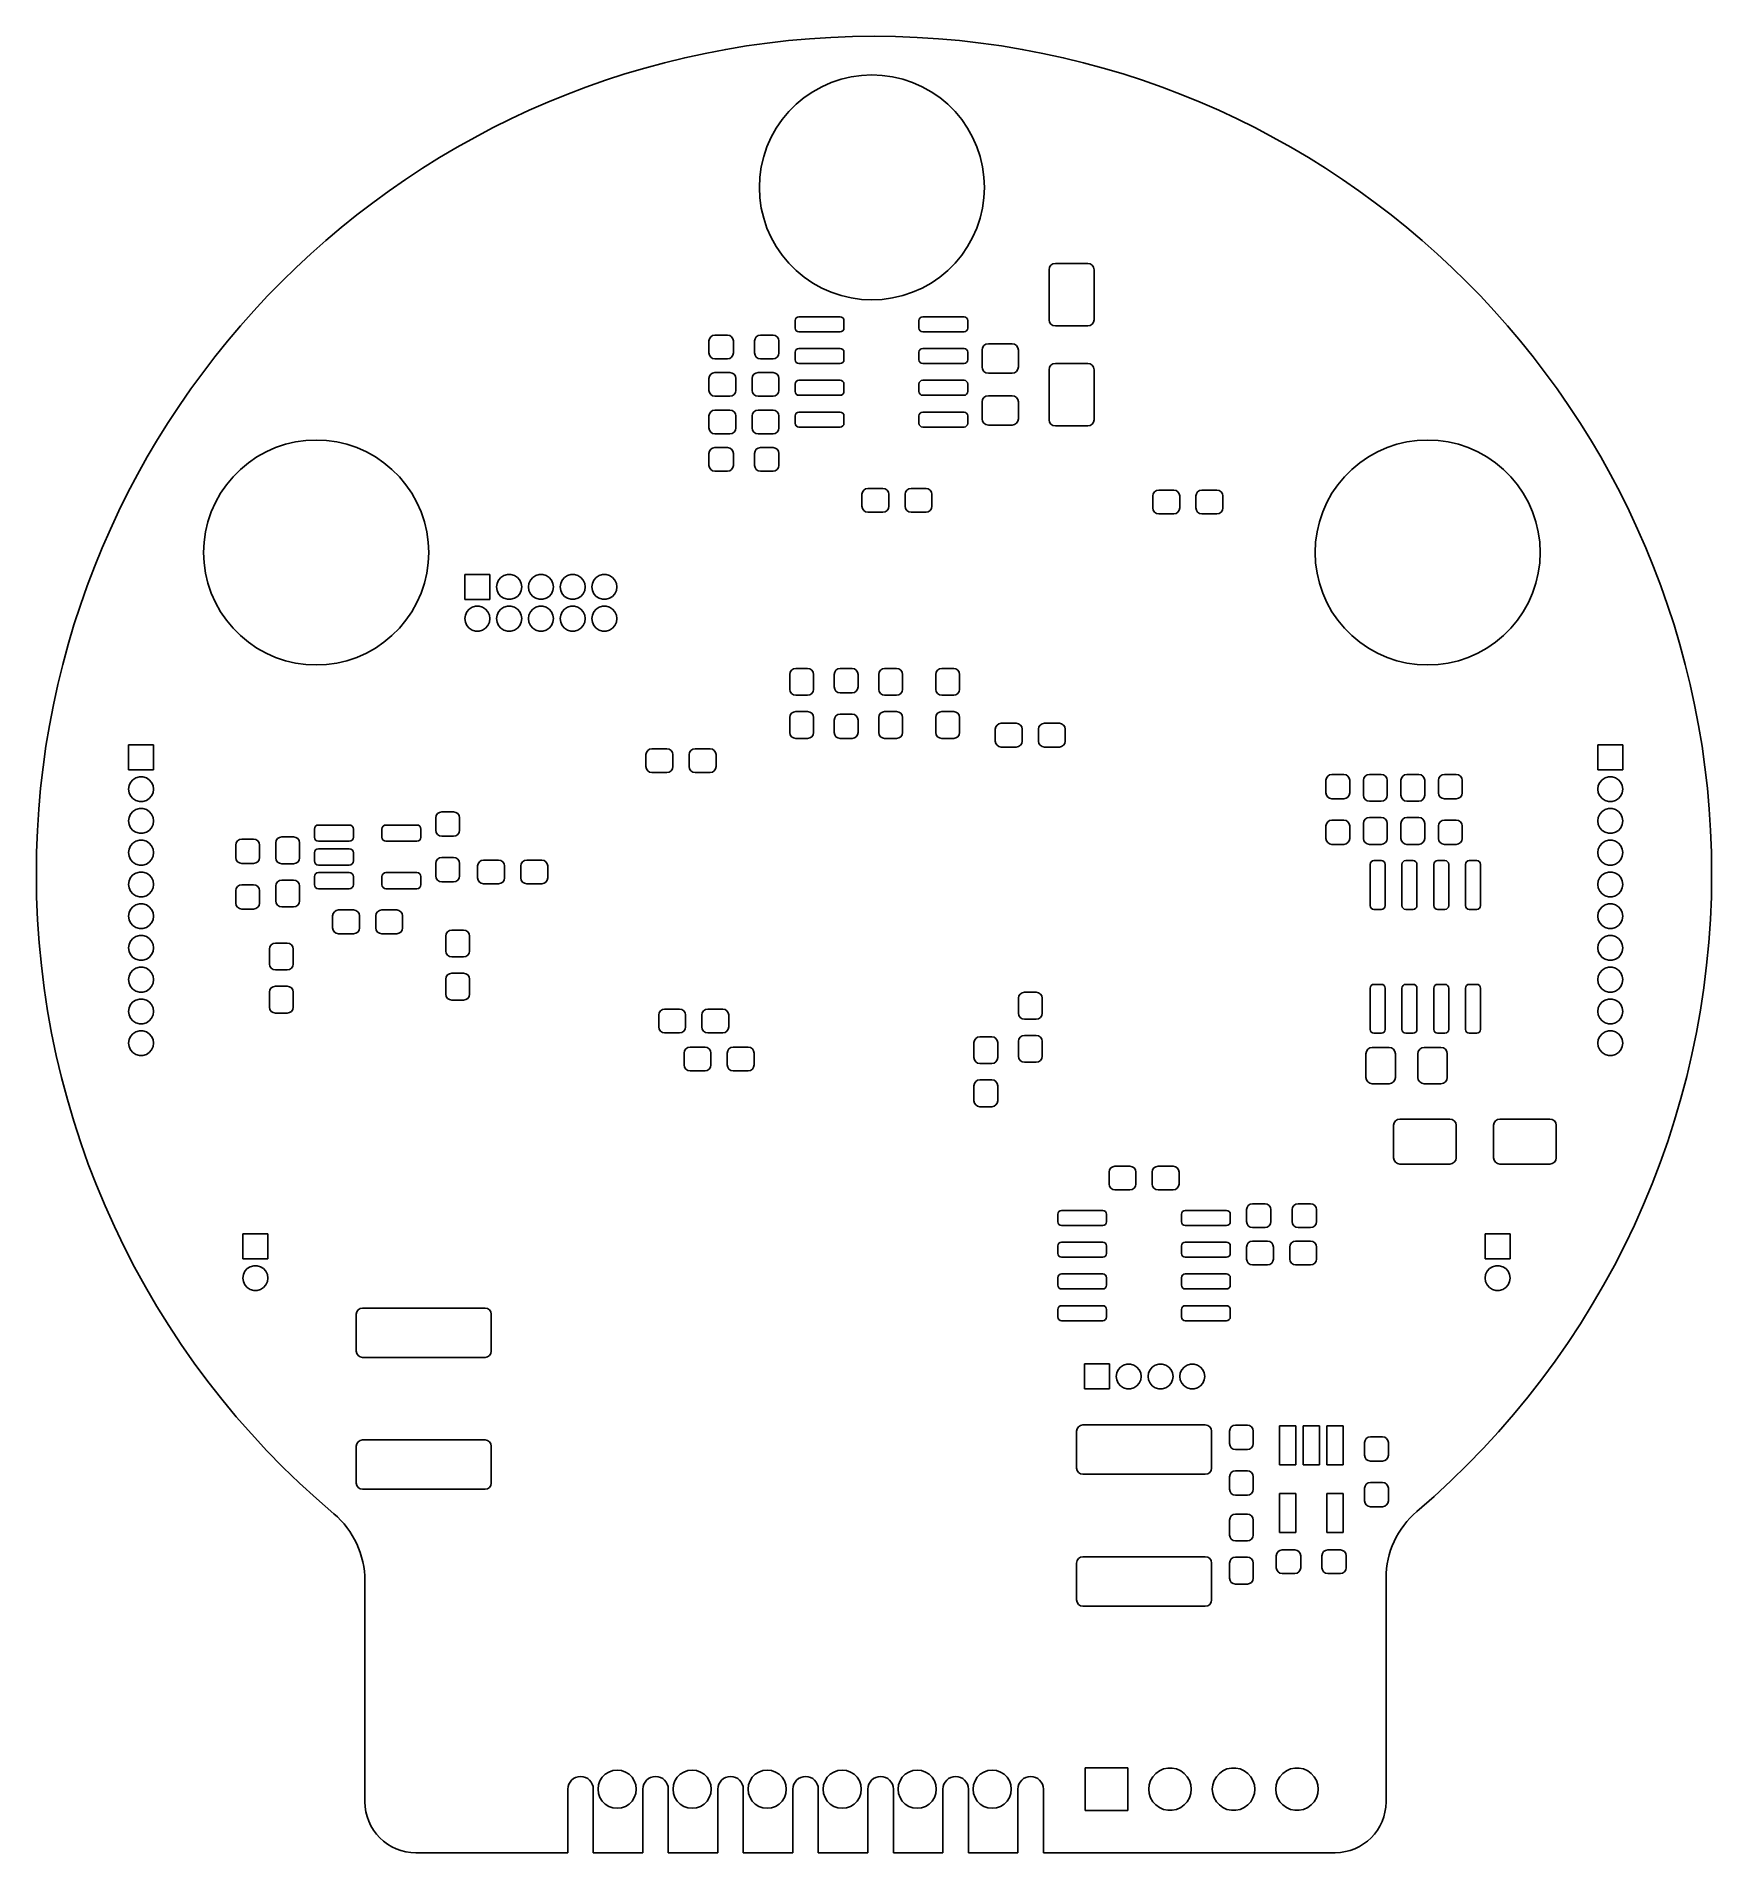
# Model space of a CAD drawing. Extents: x 116 to 183, y -110.2 to -37.6.
import ezdxf

# ---------------------------------------------------------------- set-up
doc = ezdxf.new("R2010")
doc.units = 0
doc.layers.add('BLACK', color=7, linetype='CONTINUOUS')

msp = doc.modelspace()

# ---------------------------------------------------------------- linework, layer by layer
at = {"layer": 'BLACK', "linetype": 'CONTINUOUS'}
for p, q in [((148.135757, -39.290035), (148.540367, -39.194871)), ((148.540367, -39.194871), (148.952032, -39.137446)), ((148.952032, -39.137446), (149.36724, -39.11825)), ((149.36724, -39.11825), (149.782448, -39.137446)), ((149.782448, -39.137446), (150.194113, -39.194871)), ((150.194113, -39.194871), (150.598723, -39.290035)), ((146.655384, -40.027172), (146.998295, -39.792273)), ((146.998295, -39.792273), (147.361417, -39.590015)), ((147.361417, -39.590015), (147.741653, -39.422125)), ((147.741653, -39.422125), (148.135757, -39.290035)), ((150.598723, -39.290035), (150.992827, -39.422125)), ((150.992827, -39.422125), (151.373063, -39.590015)), ((151.373063, -39.590015), (151.736185, -39.792273)), ((151.736185, -39.792273), (152.079096, -40.027172)), ((145.776162, -40.906394), (146.0417, -40.58662)), ((146.0417, -40.58662), (146.33561, -40.29271)), ((146.33561, -40.29271), (146.655384, -40.027172)), ((152.079096, -40.027172), (152.39887, -40.29271)), ((152.39887, -40.29271), (152.69278, -40.58662)), ((152.69278, -40.58662), (152.958318, -40.906394)), ((145.339005, -41.612427), (145.541263, -41.249305)), ((145.541263, -41.249305), (145.776162, -40.906394)), ((152.958318, -40.906394), (153.193217, -41.249305)), ((153.193217, -41.249305), (153.395475, -41.612427)), ((145.039025, -42.386767), (145.171115, -41.992663)), ((145.171115, -41.992663), (145.339005, -41.612427)), ((153.395475, -41.612427), (153.563365, -41.992663)), ((153.563365, -41.992663), (153.695455, -42.386767)), ((144.886436, -43.203042), (144.943861, -42.791377)), ((144.943861, -42.791377), (145.039025, -42.386767)), ((153.695455, -42.386767), (153.790619, -42.791377)), ((153.790619, -42.791377), (153.848044, -43.203042)), ((144.86724, -43.61825), (144.886436, -43.203042)), ((153.848044, -43.203042), (153.86724, -43.61825)), ((144.886436, -44.033458), (144.86724, -43.61825)), ((144.943861, -44.445123), (144.886436, -44.033458)), ((153.848044, -44.033458), (153.790619, -44.445123)), ((153.86724, -43.61825), (153.848044, -44.033458)), ((145.039025, -44.849733), (144.943861, -44.445123)), ((145.171115, -45.243837), (145.039025, -44.849733)), ((153.695455, -44.849733), (153.563365, -45.243837)), ((153.790619, -44.445123), (153.695455, -44.849733)), ((145.339005, -45.624073), (145.171115, -45.243837)), ((145.541263, -45.987195), (145.339005, -45.624073)), ((153.395475, -45.624073), (153.193217, -45.987195)), ((153.563365, -45.243837), (153.395475, -45.624073)), ((145.776162, -46.330106), (145.541263, -45.987195)), ((146.0417, -46.64988), (145.776162, -46.330106)), ((152.958318, -46.330106), (152.69278, -46.64988)), ((153.193217, -45.987195), (152.958318, -46.330106)), ((146.33561, -46.94379), (146.0417, -46.64988)), ((146.655384, -47.209328), (146.33561, -46.94379)), ((146.998295, -47.444227), (146.655384, -47.209328)), ((152.079096, -47.209328), (151.736185, -47.444227)), ((152.39887, -46.94379), (152.079096, -47.209328)), ((152.69278, -46.64988), (152.39887, -46.94379)), ((156.453, -46.911), (156.47203, -46.815329)), ((156.453, -48.911), (156.453, -46.911)), ((156.47203, -46.815329), (156.526223, -46.734223)), ((156.526223, -46.734223), (156.607329, -46.68003)), ((156.607329, -46.68003), (156.703, -46.661)), ((156.703, -46.661), (158.003, -46.661)), ((158.003, -46.661), (158.098671, -46.68003)), ((158.098671, -46.68003), (158.179777, -46.734223)), ((158.179777, -46.734223), (158.23397, -46.815329)), ((158.23397, -46.815329), (158.253, -46.911)), ((158.253, -46.911), (158.253, -48.911)), ((147.361417, -47.646485), (146.998295, -47.444227)), ((147.741653, -47.814375), (147.361417, -47.646485)), ((148.135757, -47.946465), (147.741653, -47.814375)), ((148.540367, -48.041629), (148.135757, -47.946465)), ((150.598723, -47.946465), (150.194113, -48.041629)), ((150.992827, -47.814375), (150.598723, -47.946465)), ((151.373063, -47.646485), (150.992827, -47.814375)), ((151.736185, -47.444227), (151.373063, -47.646485)), ((148.952032, -48.099054), (148.540367, -48.041629)), ((149.36724, -48.11825), (148.952032, -48.099054)), ((149.782448, -48.099054), (149.36724, -48.11825)), ((150.194113, -48.041629), (149.782448, -48.099054)), ((146.3, -48.945), (146.311418, -48.887597)), ((146.3, -49.245), (146.3, -48.945)), ((146.311418, -49.302403), (146.3, -49.245)), ((146.311418, -48.887597), (146.343934, -48.838934)), ((146.343934, -49.351066), (146.311418, -49.302403)), ((146.343934, -48.838934), (146.392597, -48.806418)), ((146.392597, -49.383582), (146.343934, -49.351066)), ((146.392597, -48.806418), (146.45, -48.795)), ((146.45, -49.395), (146.392597, -49.383582)), ((146.45, -48.795), (148.1, -48.795)), ((148.1, -49.395), (146.45, -49.395)), ((148.1, -48.795), (148.157403, -48.806418)), ((148.157403, -49.383582), (148.1, -49.395)), ((148.157403, -48.806418), (148.206066, -48.838934)), ((148.206066, -49.351066), (148.157403, -49.383582)), ((148.206066, -48.838934), (148.238582, -48.887597)), ((148.238582, -49.302403), (148.206066, -49.351066)), ((148.238582, -48.887597), (148.25, -48.945)), ((148.25, -49.245), (148.238582, -49.302403)), ((148.25, -48.945), (148.25, -49.245)), ((151.25, -48.945), (151.261418, -48.887597)), ((151.25, -49.245), (151.25, -48.945)), ((151.261418, -49.302403), (151.25, -49.245)), ((151.261418, -48.887597), (151.293934, -48.838934)), ((151.293934, -49.351066), (151.261418, -49.302403)), ((151.293934, -48.838934), (151.342597, -48.806418)), ((151.342597, -49.383582), (151.293934, -49.351066)), ((151.342597, -48.806418), (151.4, -48.795)), ((151.4, -49.395), (151.342597, -49.383582)), ((151.4, -48.795), (153.05, -48.795)), ((153.05, -49.395), (151.4, -49.395)), ((153.05, -48.795), (153.107403, -48.806418)), ((153.107403, -49.383582), (153.05, -49.395)), ((153.107403, -48.806418), (153.156066, -48.838934)), ((153.156066, -49.351066), (153.107403, -49.383582)), ((153.156066, -48.838934), (153.188582, -48.887597)), ((153.188582, -49.302403), (153.156066, -49.351066)), ((153.188582, -48.887597), (153.2, -48.945)), ((153.2, -49.245), (153.188582, -49.302403)), ((153.2, -48.945), (153.2, -49.245)), ((156.47203, -49.006671), (156.453, -48.911)), ((156.526223, -49.087777), (156.47203, -49.006671)), ((156.607329, -49.14197), (156.526223, -49.087777)), ((156.703, -49.161), (156.607329, -49.14197)), ((158.003, -49.161), (156.703, -49.161)), ((158.098671, -49.14197), (158.003, -49.161)), ((158.179777, -49.087777), (158.098671, -49.14197)), ((158.23397, -49.006671), (158.179777, -49.087777)), ((158.253, -48.911), (158.23397, -49.006671)), ((142.85, -49.7625), (142.868079, -49.671613)), ((142.85, -50.2375), (142.85, -49.7625)), ((142.868079, -49.671613), (142.919562, -49.594562)), ((142.919562, -49.594562), (142.996613, -49.543079)), ((142.996613, -49.543079), (143.0875, -49.525)), ((143.0875, -49.525), (143.5875, -49.525)), ((143.5875, -49.525), (143.678387, -49.543079)), ((143.678387, -49.543079), (143.755438, -49.594562)), ((143.755438, -49.594562), (143.806921, -49.671613)), ((143.806921, -49.671613), (143.825, -49.7625)), ((143.825, -49.7625), (143.825, -50.2375)), ((144.675, -49.7625), (144.693079, -49.671613)), ((144.675, -50.2375), (144.675, -49.7625)), ((144.693079, -49.671613), (144.744562, -49.594562)), ((144.744562, -49.594562), (144.821613, -49.543079)), ((144.821613, -49.543079), (144.9125, -49.525)), ((144.9125, -49.525), (145.4125, -49.525)), ((145.4125, -49.525), (145.503387, -49.543079)), ((145.503387, -49.543079), (145.580438, -49.594562)), ((145.580438, -49.594562), (145.631921, -49.671613)), ((145.631921, -49.671613), (145.65, -49.7625)), ((145.65, -49.7625), (145.65, -50.2375)), ((146.311418, -50.157597), (146.343934, -50.108934)), ((146.343934, -50.108934), (146.392597, -50.076418)), ((146.392597, -50.076418), (146.45, -50.065)), ((146.45, -50.065), (148.1, -50.065)), ((148.1, -50.065), (148.157403, -50.076418)), ((148.157403, -50.076418), (148.206066, -50.108934)), ((148.206066, -50.108934), (148.238582, -50.157597)), ((151.261418, -50.157597), (151.293934, -50.108934)), ((151.293934, -50.108934), (151.342597, -50.076418)), ((151.342597, -50.076418), (151.4, -50.065)), ((151.4, -50.065), (153.05, -50.065)), ((153.05, -50.065), (153.107403, -50.076418)), ((153.107403, -50.076418), (153.156066, -50.108934)), ((153.156066, -50.108934), (153.188582, -50.157597)), ((153.775, -50.125), (153.79403, -50.029329)), ((153.775, -50.8), (153.775, -50.125)), ((153.79403, -50.029329), (153.848223, -49.948223)), ((153.848223, -49.948223), (153.929329, -49.89403)), ((153.929329, -49.89403), (154.025, -49.875)), ((154.025, -49.875), (154.975, -49.875)), ((154.975, -49.875), (155.070671, -49.89403)), ((155.070671, -49.89403), (155.151777, -49.948223)), ((155.151777, -49.948223), (155.20597, -50.029329)), ((155.20597, -50.029329), (155.225, -50.125)), ((155.225, -50.125), (155.225, -50.8)), ((142.868079, -50.328387), (142.85, -50.2375)), ((142.919562, -50.405438), (142.868079, -50.328387)), ((142.996613, -50.456921), (142.919562, -50.405438)), ((143.0875, -50.475), (142.996613, -50.456921)), ((143.5875, -50.475), (143.0875, -50.475)), ((143.678387, -50.456921), (143.5875, -50.475)), ((143.755438, -50.405438), (143.678387, -50.456921)), ((143.806921, -50.328387), (143.755438, -50.405438)), ((143.825, -50.2375), (143.806921, -50.328387)), ((144.693079, -50.328387), (144.675, -50.2375)), ((144.744562, -50.405438), (144.693079, -50.328387)), ((144.821613, -50.456921), (144.744562, -50.405438)), ((144.9125, -50.475), (144.821613, -50.456921)), ((145.4125, -50.475), (144.9125, -50.475)), ((145.503387, -50.456921), (145.4125, -50.475)), ((145.580438, -50.405438), (145.503387, -50.456921)), ((145.631921, -50.328387), (145.580438, -50.405438)), ((145.65, -50.2375), (145.631921, -50.328387)), ((146.3, -50.215), (146.311418, -50.157597)), ((146.3, -50.515), (146.3, -50.215)), ((146.311418, -50.572403), (146.3, -50.515)), ((146.343934, -50.621066), (146.311418, -50.572403)), ((146.392597, -50.653582), (146.343934, -50.621066)), ((146.45, -50.665), (146.392597, -50.653582)), ((148.1, -50.665), (146.45, -50.665)), ((148.157403, -50.653582), (148.1, -50.665)), ((148.206066, -50.621066), (148.157403, -50.653582)), ((148.238582, -50.572403), (148.206066, -50.621066)), ((148.238582, -50.157597), (148.25, -50.215)), ((148.25, -50.515), (148.238582, -50.572403)), ((148.25, -50.215), (148.25, -50.515)), ((151.25, -50.215), (151.261418, -50.157597)), ((151.25, -50.515), (151.25, -50.215)), ((151.261418, -50.572403), (151.25, -50.515)), ((151.293934, -50.621066), (151.261418, -50.572403)), ((151.342597, -50.653582), (151.293934, -50.621066)), ((151.4, -50.665), (151.342597, -50.653582)), ((153.05, -50.665), (151.4, -50.665)), ((153.107403, -50.653582), (153.05, -50.665)), ((153.156066, -50.621066), (153.107403, -50.653582)), ((153.188582, -50.572403), (153.156066, -50.621066)), ((153.188582, -50.157597), (153.2, -50.215)), ((153.2, -50.515), (153.188582, -50.572403)), ((153.2, -50.215), (153.2, -50.515)), ((153.79403, -50.895671), (153.775, -50.8)), ((155.225, -50.8), (155.20597, -50.895671)), ((156.453, -50.911), (156.47203, -50.815329)), ((156.47203, -50.815329), (156.526223, -50.734223)), ((156.526223, -50.734223), (156.607329, -50.68003)), ((156.607329, -50.68003), (156.703, -50.661)), ((156.703, -50.661), (158.003, -50.661)), ((158.003, -50.661), (158.098671, -50.68003)), ((158.098671, -50.68003), (158.179777, -50.734223)), ((158.179777, -50.734223), (158.23397, -50.815329)), ((158.23397, -50.815329), (158.253, -50.911)), ((142.85, -51.2625), (142.868079, -51.171613)), ((142.85, -51.7375), (142.85, -51.2625)), ((142.868079, -51.171613), (142.919562, -51.094562)), ((142.919562, -51.094562), (142.996613, -51.043079)), ((142.996613, -51.043079), (143.0875, -51.025)), ((143.0875, -51.025), (143.6875, -51.025)), ((143.6875, -51.025), (143.778387, -51.043079)), ((143.778387, -51.043079), (143.855438, -51.094562)), ((143.855438, -51.094562), (143.906921, -51.171613)), ((143.906921, -51.171613), (143.925, -51.2625)), ((143.925, -51.2625), (143.925, -51.7375)), ((144.575, -51.2625), (144.593079, -51.171613)), ((144.575, -51.7375), (144.575, -51.2625)), ((144.593079, -51.171613), (144.644562, -51.094562)), ((144.644562, -51.094562), (144.721613, -51.043079)), ((144.721613, -51.043079), (144.8125, -51.025)), ((144.8125, -51.025), (145.4125, -51.025)), ((145.4125, -51.025), (145.503387, -51.043079)), ((145.503387, -51.043079), (145.580438, -51.094562)), ((145.580438, -51.094562), (145.631921, -51.171613)), ((145.631921, -51.171613), (145.65, -51.2625)), ((145.65, -51.2625), (145.65, -51.7375)), ((146.3, -51.485), (146.311418, -51.427597)), ((146.3, -51.785), (146.3, -51.485)), ((146.311418, -51.427597), (146.343934, -51.378934)), ((146.343934, -51.378934), (146.392597, -51.346418)), ((146.392597, -51.346418), (146.45, -51.335)), ((146.45, -51.335), (148.1, -51.335)), ((148.1, -51.335), (148.157403, -51.346418)), ((148.157403, -51.346418), (148.206066, -51.378934)), ((148.206066, -51.378934), (148.238582, -51.427597)), ((148.238582, -51.427597), (148.25, -51.485)), ((148.25, -51.485), (148.25, -51.785)), ((151.25, -51.485), (151.261418, -51.427597)), ((151.25, -51.785), (151.25, -51.485)), ((151.261418, -51.427597), (151.293934, -51.378934)), ((151.293934, -51.378934), (151.342597, -51.346418)), ((151.342597, -51.346418), (151.4, -51.335)), ((151.4, -51.335), (153.05, -51.335)), ((153.05, -51.335), (153.107403, -51.346418)), ((153.107403, -51.346418), (153.156066, -51.378934)), ((153.156066, -51.378934), (153.188582, -51.427597)), ((153.188582, -51.427597), (153.2, -51.485)), ((153.2, -51.485), (153.2, -51.785)), ((153.848223, -50.976777), (153.79403, -50.895671)), ((153.929329, -51.03097), (153.848223, -50.976777)), ((154.025, -51.05), (153.929329, -51.03097)), ((154.975, -51.05), (154.025, -51.05)), ((155.070671, -51.03097), (154.975, -51.05)), ((155.151777, -50.976777), (155.070671, -51.03097)), ((155.20597, -50.895671), (155.151777, -50.976777)), ((156.453, -52.911), (156.453, -50.911)), ((158.253, -50.911), (158.253, -52.911)), ((142.868079, -51.828387), (142.85, -51.7375)), ((142.919562, -51.905438), (142.868079, -51.828387)), ((142.996613, -51.956921), (142.919562, -51.905438)), ((143.0875, -51.975), (142.996613, -51.956921)), ((143.6875, -51.975), (143.0875, -51.975)), ((143.778387, -51.956921), (143.6875, -51.975)), ((143.855438, -51.905438), (143.778387, -51.956921)), ((143.906921, -51.828387), (143.855438, -51.905438)), ((143.925, -51.7375), (143.906921, -51.828387)), ((144.593079, -51.828387), (144.575, -51.7375)), ((144.644562, -51.905438), (144.593079, -51.828387)), ((144.721613, -51.956921), (144.644562, -51.905438)), ((144.8125, -51.975), (144.721613, -51.956921)), ((145.4125, -51.975), (144.8125, -51.975)), ((145.503387, -51.956921), (145.4125, -51.975)), ((145.580438, -51.905438), (145.503387, -51.956921)), ((145.631921, -51.828387), (145.580438, -51.905438)), ((145.65, -51.7375), (145.631921, -51.828387)), ((146.311418, -51.842403), (146.3, -51.785)), ((146.343934, -51.891066), (146.311418, -51.842403)), ((146.392597, -51.923582), (146.343934, -51.891066)), ((146.45, -51.935), (146.392597, -51.923582)), ((148.1, -51.935), (146.45, -51.935)), ((148.157403, -51.923582), (148.1, -51.935)), ((148.206066, -51.891066), (148.157403, -51.923582)), ((148.238582, -51.842403), (148.206066, -51.891066)), ((148.25, -51.785), (148.238582, -51.842403)), ((151.261418, -51.842403), (151.25, -51.785)), ((151.293934, -51.891066), (151.261418, -51.842403)), ((151.342597, -51.923582), (151.293934, -51.891066)), ((151.4, -51.935), (151.342597, -51.923582)), ((153.05, -51.935), (151.4, -51.935)), ((153.107403, -51.923582), (153.05, -51.935)), ((153.156066, -51.891066), (153.107403, -51.923582)), ((153.188582, -51.842403), (153.156066, -51.891066)), ((153.2, -51.785), (153.188582, -51.842403)), ((153.775, -52.2), (153.79403, -52.104329)), ((153.775, -52.875), (153.775, -52.2)), ((153.79403, -52.104329), (153.848223, -52.023223)), ((153.848223, -52.023223), (153.929329, -51.96903)), ((153.929329, -51.96903), (154.025, -51.95)), ((154.025, -51.95), (154.975, -51.95)), ((154.975, -51.95), (155.070671, -51.96903)), ((155.070671, -51.96903), (155.151777, -52.023223)), ((155.151777, -52.023223), (155.20597, -52.104329)), ((155.20597, -52.104329), (155.225, -52.2)), ((155.225, -52.2), (155.225, -52.875)), ((142.85, -52.7625), (142.868079, -52.671613)), ((142.85, -53.2375), (142.85, -52.7625)), ((142.868079, -52.671613), (142.919562, -52.594562)), ((142.919562, -52.594562), (142.996613, -52.543079)), ((142.996613, -52.543079), (143.0875, -52.525)), ((143.0875, -52.525), (143.6875, -52.525)), ((143.6875, -52.525), (143.778387, -52.543079)), ((143.778387, -52.543079), (143.855438, -52.594562)), ((143.855438, -52.594562), (143.906921, -52.671613)), ((143.906921, -52.671613), (143.925, -52.7625)), ((143.925, -52.7625), (143.925, -53.2375)), ((144.575, -52.7625), (144.593079, -52.671613)), ((144.575, -53.2375), (144.575, -52.7625)), ((144.593079, -52.671613), (144.644562, -52.594562)), ((144.644562, -52.594562), (144.721613, -52.543079)), ((144.721613, -52.543079), (144.8125, -52.525)), ((144.8125, -52.525), (145.4125, -52.525)), ((145.4125, -52.525), (145.503387, -52.543079)), ((145.503387, -52.543079), (145.580438, -52.594562)), ((145.580438, -52.594562), (145.631921, -52.671613)), ((145.631921, -52.671613), (145.65, -52.7625)), ((145.65, -52.7625), (145.65, -53.2375)), ((146.3, -52.755), (146.311418, -52.697597)), ((146.3, -53.055), (146.3, -52.755)), ((146.311418, -52.697597), (146.343934, -52.648934)), ((146.343934, -52.648934), (146.392597, -52.616418)), ((146.392597, -52.616418), (146.45, -52.605)), ((146.45, -52.605), (148.1, -52.605)), ((148.1, -52.605), (148.157403, -52.616418)), ((148.157403, -52.616418), (148.206066, -52.648934)), ((148.206066, -52.648934), (148.238582, -52.697597)), ((148.238582, -52.697597), (148.25, -52.755)), ((148.25, -52.755), (148.25, -53.055)), ((151.25, -52.755), (151.261418, -52.697597)), ((151.25, -53.055), (151.25, -52.755)), ((151.261418, -52.697597), (151.293934, -52.648934)), ((151.293934, -52.648934), (151.342597, -52.616418)), ((151.342597, -52.616418), (151.4, -52.605)), ((151.4, -52.605), (153.05, -52.605)), ((153.05, -52.605), (153.107403, -52.616418)), ((153.107403, -52.616418), (153.156066, -52.648934)), ((153.156066, -52.648934), (153.188582, -52.697597)), ((153.188582, -52.697597), (153.2, -52.755)), ((153.2, -52.755), (153.2, -53.055)), ((153.79403, -52.970671), (153.775, -52.875)), ((153.848223, -53.051777), (153.79403, -52.970671)), ((155.20597, -52.970671), (155.151777, -53.051777)), ((155.225, -52.875), (155.20597, -52.970671)), ((156.47203, -53.006671), (156.453, -52.911)), ((156.526223, -53.087777), (156.47203, -53.006671)), ((158.23397, -53.006671), (158.179777, -53.087777)), ((158.253, -52.911), (158.23397, -53.006671)), ((126.315367, -53.799871), (126.727032, -53.742446)), ((126.727032, -53.742446), (127.14224, -53.72325)), ((127.14224, -53.72325), (127.557448, -53.742446)), ((127.557448, -53.742446), (127.969113, -53.799871)), ((142.868079, -53.328387), (142.85, -53.2375)), ((142.919562, -53.405438), (142.868079, -53.328387)), ((142.996613, -53.456921), (142.919562, -53.405438)), ((143.0875, -53.475), (142.996613, -53.456921)), ((143.6875, -53.475), (143.0875, -53.475)), ((143.778387, -53.456921), (143.6875, -53.475)), ((143.855438, -53.405438), (143.778387, -53.456921)), ((143.906921, -53.328387), (143.855438, -53.405438)), ((143.925, -53.2375), (143.906921, -53.328387)), ((144.593079, -53.328387), (144.575, -53.2375)), ((144.644562, -53.405438), (144.593079, -53.328387)), ((144.721613, -53.456921), (144.644562, -53.405438)), ((144.8125, -53.475), (144.721613, -53.456921)), ((145.4125, -53.475), (144.8125, -53.475)), ((145.503387, -53.456921), (145.4125, -53.475)), ((145.580438, -53.405438), (145.503387, -53.456921)), ((145.631921, -53.328387), (145.580438, -53.405438)), ((145.65, -53.2375), (145.631921, -53.328387)), ((146.311418, -53.112403), (146.3, -53.055)), ((146.343934, -53.161066), (146.311418, -53.112403)), ((146.392597, -53.193582), (146.343934, -53.161066)), ((146.45, -53.205), (146.392597, -53.193582)), ((148.1, -53.205), (146.45, -53.205)), ((148.157403, -53.193582), (148.1, -53.205)), ((148.206066, -53.161066), (148.157403, -53.193582)), ((148.238582, -53.112403), (148.206066, -53.161066)), ((148.25, -53.055), (148.238582, -53.112403)), ((151.261418, -53.112403), (151.25, -53.055)), ((151.293934, -53.161066), (151.261418, -53.112403)), ((151.342597, -53.193582), (151.293934, -53.161066)), ((151.4, -53.205), (151.342597, -53.193582)), ((153.05, -53.205), (151.4, -53.205)), ((153.107403, -53.193582), (153.05, -53.205)), ((153.156066, -53.161066), (153.107403, -53.193582)), ((153.188582, -53.112403), (153.156066, -53.161066)), ((153.2, -53.055), (153.188582, -53.112403)), ((153.929329, -53.10597), (153.848223, -53.051777)), ((154.025, -53.125), (153.929329, -53.10597)), ((154.975, -53.125), (154.025, -53.125)), ((155.070671, -53.10597), (154.975, -53.125)), ((155.151777, -53.051777), (155.070671, -53.10597)), ((156.607329, -53.14197), (156.526223, -53.087777)), ((156.703, -53.161), (156.607329, -53.14197)), ((158.003, -53.161), (156.703, -53.161)), ((158.098671, -53.14197), (158.003, -53.161)), ((158.179777, -53.087777), (158.098671, -53.14197)), ((170.765367, -53.799871), (171.177032, -53.742446)), ((171.177032, -53.742446), (171.59224, -53.72325)), ((171.59224, -53.72325), (172.007448, -53.742446)), ((172.007448, -53.742446), (172.419113, -53.799871)), ((124.430384, -54.632172), (124.773295, -54.397273)), ((124.773295, -54.397273), (125.136417, -54.195015)), ((125.136417, -54.195015), (125.516653, -54.027125)), ((125.516653, -54.027125), (125.910757, -53.895035)), ((125.910757, -53.895035), (126.315367, -53.799871)), ((127.969113, -53.799871), (128.373723, -53.895035)), ((128.373723, -53.895035), (128.767827, -54.027125)), ((128.767827, -54.027125), (129.148063, -54.195015)), ((129.148063, -54.195015), (129.511185, -54.397273)), ((129.511185, -54.397273), (129.854096, -54.632172)), ((142.85, -54.2625), (142.868079, -54.171613)), ((142.85, -54.7375), (142.85, -54.2625)), ((142.868079, -54.171613), (142.919562, -54.094562)), ((142.919562, -54.094562), (142.996613, -54.043079)), ((142.996613, -54.043079), (143.0875, -54.025)), ((143.0875, -54.025), (143.5875, -54.025)), ((143.5875, -54.025), (143.678387, -54.043079)), ((143.678387, -54.043079), (143.755438, -54.094562)), ((143.755438, -54.094562), (143.806921, -54.171613)), ((143.806921, -54.171613), (143.825, -54.2625)), ((143.825, -54.2625), (143.825, -54.7375)), ((144.675, -54.2625), (144.693079, -54.171613)), ((144.675, -54.7375), (144.675, -54.2625)), ((144.693079, -54.171613), (144.744562, -54.094562)), ((144.744562, -54.094562), (144.821613, -54.043079)), ((144.821613, -54.043079), (144.9125, -54.025)), ((144.9125, -54.025), (145.4125, -54.025)), ((145.4125, -54.025), (145.503387, -54.043079)), ((145.503387, -54.043079), (145.580438, -54.094562)), ((145.580438, -54.094562), (145.631921, -54.171613)), ((145.631921, -54.171613), (145.65, -54.2625)), ((145.65, -54.2625), (145.65, -54.7375)), ((168.880384, -54.632172), (169.223295, -54.397273)), ((169.223295, -54.397273), (169.586417, -54.195015)), ((169.586417, -54.195015), (169.966653, -54.027125)), ((169.966653, -54.027125), (170.360757, -53.895035)), ((170.360757, -53.895035), (170.765367, -53.799871)), ((172.419113, -53.799871), (172.823723, -53.895035)), ((172.823723, -53.895035), (173.217827, -54.027125)), ((173.217827, -54.027125), (173.598063, -54.195015)), ((173.598063, -54.195015), (173.961185, -54.397273)), ((173.961185, -54.397273), (174.304096, -54.632172)), ((123.551162, -55.511394), (123.8167, -55.19162)), ((123.8167, -55.19162), (124.11061, -54.89771)), ((124.11061, -54.89771), (124.430384, -54.632172)), ((129.854096, -54.632172), (130.17387, -54.89771)), ((130.17387, -54.89771), (130.46778, -55.19162)), ((130.46778, -55.19162), (130.733318, -55.511394)), ((142.868079, -54.828387), (142.85, -54.7375)), ((142.919562, -54.905438), (142.868079, -54.828387)), ((142.996613, -54.956921), (142.919562, -54.905438)), ((143.0875, -54.975), (142.996613, -54.956921)), ((143.5875, -54.975), (143.0875, -54.975)), ((143.678387, -54.956921), (143.5875, -54.975)), ((143.755438, -54.905438), (143.678387, -54.956921)), ((143.806921, -54.828387), (143.755438, -54.905438)), ((143.825, -54.7375), (143.806921, -54.828387)), ((144.693079, -54.828387), (144.675, -54.7375)), ((144.744562, -54.905438), (144.693079, -54.828387)), ((144.821613, -54.956921), (144.744562, -54.905438)), ((144.9125, -54.975), (144.821613, -54.956921)), ((145.4125, -54.975), (144.9125, -54.975)), ((145.503387, -54.956921), (145.4125, -54.975)), ((145.580438, -54.905438), (145.503387, -54.956921)), ((145.631921, -54.828387), (145.580438, -54.905438)), ((145.65, -54.7375), (145.631921, -54.828387)), ((168.001162, -55.511394), (168.2667, -55.19162)), ((168.2667, -55.19162), (168.56061, -54.89771)), ((168.56061, -54.89771), (168.880384, -54.632172)), ((174.304096, -54.632172), (174.62387, -54.89771)), ((174.62387, -54.89771), (174.91778, -55.19162)), ((174.91778, -55.19162), (175.183318, -55.511394)), ((123.114005, -56.217427), (123.316263, -55.854305)), ((123.316263, -55.854305), (123.551162, -55.511394)), ((130.733318, -55.511394), (130.968217, -55.854305)), ((130.968217, -55.854305), (131.170475, -56.217427)), ((148.968, -55.8965), (148.986079, -55.805613)), ((148.968, -56.3715), (148.968, -55.8965)), ((148.986079, -55.805613), (149.037562, -55.728562)), ((149.037562, -55.728562), (149.114613, -55.677079)), ((149.114613, -55.677079), (149.2055, -55.659)), ((149.2055, -55.659), (149.8055, -55.659)), ((149.8055, -55.659), (149.896387, -55.677079)), ((149.896387, -55.677079), (149.973438, -55.728562)), ((149.973438, -55.728562), (150.024921, -55.805613)), ((150.024921, -55.805613), (150.043, -55.8965)), ((150.043, -55.8965), (150.043, -56.3715)), ((150.693, -55.8965), (150.711079, -55.805613)), ((150.693, -56.3715), (150.693, -55.8965)), ((150.711079, -55.805613), (150.762562, -55.728562)), ((150.762562, -55.728562), (150.839613, -55.677079)), ((150.839613, -55.677079), (150.9305, -55.659)), ((150.9305, -55.659), (151.5305, -55.659)), ((151.5305, -55.659), (151.621387, -55.677079)), ((151.621387, -55.677079), (151.698438, -55.728562)), ((151.698438, -55.728562), (151.749921, -55.805613)), ((151.749921, -55.805613), (151.768, -55.8965)), ((151.768, -55.8965), (151.768, -56.3715)), ((160.6, -55.9625), (160.618079, -55.871613)), ((160.618079, -55.871613), (160.669562, -55.794562)), ((160.669562, -55.794562), (160.746613, -55.743079)), ((160.746613, -55.743079), (160.8375, -55.725)), ((160.8375, -55.725), (161.4375, -55.725)), ((161.4375, -55.725), (161.528387, -55.743079)), ((161.528387, -55.743079), (161.605438, -55.794562)), ((161.605438, -55.794562), (161.656921, -55.871613)), ((161.656921, -55.871613), (161.675, -55.9625)), ((162.325, -55.9625), (162.343079, -55.871613)), ((162.343079, -55.871613), (162.394562, -55.794562)), ((162.394562, -55.794562), (162.471613, -55.743079)), ((162.471613, -55.743079), (162.5625, -55.725)), ((162.5625, -55.725), (163.1625, -55.725)), ((163.1625, -55.725), (163.253387, -55.743079)), ((163.253387, -55.743079), (163.330438, -55.794562)), ((163.330438, -55.794562), (163.381921, -55.871613)), ((163.381921, -55.871613), (163.4, -55.9625)), ((167.564005, -56.217427), (167.766263, -55.854305)), ((167.766263, -55.854305), (168.001162, -55.511394)), ((175.183318, -55.511394), (175.418217, -55.854305)), ((175.418217, -55.854305), (175.620475, -56.217427)), ((122.814025, -56.991767), (122.946115, -56.597663)), ((122.946115, -56.597663), (123.114005, -56.217427)), ((131.170475, -56.217427), (131.338365, -56.597663)), ((131.338365, -56.597663), (131.470455, -56.991767)), ((148.986079, -56.462387), (148.968, -56.3715)), ((149.037562, -56.539438), (148.986079, -56.462387)), ((149.114613, -56.590921), (149.037562, -56.539438)), ((149.2055, -56.609), (149.114613, -56.590921)), ((149.8055, -56.609), (149.2055, -56.609)), ((149.896387, -56.590921), (149.8055, -56.609)), ((149.973438, -56.539438), (149.896387, -56.590921)), ((150.024921, -56.462387), (149.973438, -56.539438)), ((150.043, -56.3715), (150.024921, -56.462387)), ((150.711079, -56.462387), (150.693, -56.3715)), ((150.762562, -56.539438), (150.711079, -56.462387)), ((150.839613, -56.590921), (150.762562, -56.539438)), ((150.9305, -56.609), (150.839613, -56.590921)), ((151.5305, -56.609), (150.9305, -56.609)), ((151.621387, -56.590921), (151.5305, -56.609)), ((151.698438, -56.539438), (151.621387, -56.590921)), ((151.749921, -56.462387), (151.698438, -56.539438)), ((151.768, -56.3715), (151.749921, -56.462387)), ((160.6, -56.4375), (160.6, -55.9625)), ((160.618079, -56.528387), (160.6, -56.4375)), ((160.669562, -56.605438), (160.618079, -56.528387)), ((160.746613, -56.656921), (160.669562, -56.605438)), ((160.8375, -56.675), (160.746613, -56.656921)), ((161.4375, -56.675), (160.8375, -56.675)), ((161.528387, -56.656921), (161.4375, -56.675)), ((161.605438, -56.605438), (161.528387, -56.656921)), ((161.656921, -56.528387), (161.605438, -56.605438)), ((161.675, -56.4375), (161.656921, -56.528387)), ((161.675, -55.9625), (161.675, -56.4375)), ((162.325, -56.4375), (162.325, -55.9625)), ((162.343079, -56.528387), (162.325, -56.4375)), ((162.394562, -56.605438), (162.343079, -56.528387)), ((162.471613, -56.656921), (162.394562, -56.605438)), ((162.5625, -56.675), (162.471613, -56.656921)), ((163.1625, -56.675), (162.5625, -56.675)), ((163.253387, -56.656921), (163.1625, -56.675)), ((163.330438, -56.605438), (163.253387, -56.656921)), ((163.381921, -56.528387), (163.330438, -56.605438)), ((163.4, -56.4375), (163.381921, -56.528387)), ((163.4, -55.9625), (163.4, -56.4375)), ((167.264025, -56.991767), (167.396115, -56.597663)), ((167.396115, -56.597663), (167.564005, -56.217427)), ((175.620475, -56.217427), (175.788365, -56.597663)), ((175.788365, -56.597663), (175.920455, -56.991767)), ((122.661436, -57.808042), (122.718861, -57.396377)), ((122.718861, -57.396377), (122.814025, -56.991767)), ((131.470455, -56.991767), (131.565619, -57.396377)), ((131.565619, -57.396377), (131.623044, -57.808042)), ((167.111436, -57.808042), (167.168861, -57.396377)), ((167.168861, -57.396377), (167.264025, -56.991767)), ((175.920455, -56.991767), (176.015619, -57.396377)), ((176.015619, -57.396377), (176.073044, -57.808042)), ((122.64224, -58.22325), (122.661436, -57.808042)), ((131.623044, -57.808042), (131.64224, -58.22325)), ((167.09224, -58.22325), (167.111436, -57.808042)), ((176.073044, -57.808042), (176.09224, -58.22325)), ((122.661436, -58.638458), (122.64224, -58.22325)), ((122.718861, -59.050123), (122.661436, -58.638458)), ((131.623044, -58.638458), (131.565619, -59.050123)), ((131.64224, -58.22325), (131.623044, -58.638458)), ((167.111436, -58.638458), (167.09224, -58.22325)), ((167.168861, -59.050123), (167.111436, -58.638458)), ((176.073044, -58.638458), (176.015619, -59.050123)), ((176.09224, -58.22325), (176.073044, -58.638458)), ((122.814025, -59.454733), (122.718861, -59.050123)), ((122.946115, -59.848837), (122.814025, -59.454733)), ((131.470455, -59.454733), (131.338365, -59.848837)), ((131.565619, -59.050123), (131.470455, -59.454733)), ((133.09, -60.1), (133.09, -59.1)), ((133.09, -59.1), (134.09, -59.1)), ((134.09, -59.1), (134.09, -60.1)), ((134.36, -59.6), (134.380254, -59.459134)), ((134.380254, -59.459134), (134.439373, -59.32968)), ((134.439373, -59.32968), (134.53257, -59.222125)), ((134.53257, -59.222125), (134.652292, -59.145184)), ((134.652292, -59.145184), (134.788843, -59.105089)), ((134.788843, -59.105089), (134.931157, -59.105089)), ((134.931157, -59.105089), (135.067708, -59.145184)), ((135.067708, -59.145184), (135.18743, -59.222125)), ((135.18743, -59.222125), (135.280627, -59.32968)), ((135.280627, -59.32968), (135.339746, -59.459134)), ((135.339746, -59.459134), (135.36, -59.6)), ((135.63, -59.6), (135.650254, -59.459134)), ((135.650254, -59.459134), (135.709373, -59.32968)), ((135.709373, -59.32968), (135.80257, -59.222125)), ((135.80257, -59.222125), (135.922292, -59.145184)), ((135.922292, -59.145184), (136.058843, -59.105089)), ((136.058843, -59.105089), (136.201157, -59.105089)), ((136.201157, -59.105089), (136.337708, -59.145184)), ((136.337708, -59.145184), (136.45743, -59.222125)), ((136.45743, -59.222125), (136.550627, -59.32968)), ((136.550627, -59.32968), (136.609746, -59.459134)), ((136.609746, -59.459134), (136.63, -59.6)), ((136.9, -59.6), (136.920254, -59.459134)), ((136.920254, -59.459134), (136.979373, -59.32968)), ((136.979373, -59.32968), (137.07257, -59.222125)), ((137.07257, -59.222125), (137.192292, -59.145184)), ((137.192292, -59.145184), (137.328843, -59.105089)), ((137.328843, -59.105089), (137.471157, -59.105089)), ((137.471157, -59.105089), (137.607708, -59.145184)), ((137.607708, -59.145184), (137.72743, -59.222125)), ((137.72743, -59.222125), (137.820627, -59.32968)), ((137.820627, -59.32968), (137.879746, -59.459134)), ((137.879746, -59.459134), (137.9, -59.6)), ((138.17, -59.6), (138.190254, -59.459134)), ((138.190254, -59.459134), (138.249373, -59.32968)), ((138.249373, -59.32968), (138.34257, -59.222125)), ((138.34257, -59.222125), (138.462292, -59.145184)), ((138.462292, -59.145184), (138.598843, -59.105089)), ((138.598843, -59.105089), (138.741157, -59.105089)), ((138.741157, -59.105089), (138.877708, -59.145184)), ((138.877708, -59.145184), (138.99743, -59.222125)), ((138.99743, -59.222125), (139.090627, -59.32968)), ((139.090627, -59.32968), (139.149746, -59.459134)), ((139.149746, -59.459134), (139.17, -59.6)), ((167.264025, -59.454733), (167.168861, -59.050123)), ((167.396115, -59.848837), (167.264025, -59.454733)), ((175.920455, -59.454733), (175.788365, -59.848837)), ((176.015619, -59.050123), (175.920455, -59.454733)), ((123.114005, -60.229073), (122.946115, -59.848837)), ((123.316263, -60.592195), (123.114005, -60.229073)), ((131.170475, -60.229073), (130.968217, -60.592195)), ((131.338365, -59.848837), (131.170475, -60.229073)), ((134.09, -60.1), (133.09, -60.1)), ((134.380254, -59.740866), (134.36, -59.6)), ((134.439373, -59.87032), (134.380254, -59.740866)), ((134.53257, -59.977875), (134.439373, -59.87032)), ((134.652292, -60.054816), (134.53257, -59.977875)), ((134.788843, -60.094911), (134.652292, -60.054816)), ((134.931157, -60.094911), (134.788843, -60.094911)), ((135.067708, -60.054816), (134.931157, -60.094911)), ((135.18743, -59.977875), (135.067708, -60.054816)), ((135.280627, -59.87032), (135.18743, -59.977875)), ((135.339746, -59.740866), (135.280627, -59.87032)), ((135.36, -59.6), (135.339746, -59.740866)), ((135.650254, -59.740866), (135.63, -59.6)), ((135.709373, -59.87032), (135.650254, -59.740866)), ((135.80257, -59.977875), (135.709373, -59.87032)), ((135.922292, -60.054816), (135.80257, -59.977875)), ((136.058843, -60.094911), (135.922292, -60.054816)), ((136.201157, -60.094911), (136.058843, -60.094911)), ((136.337708, -60.054816), (136.201157, -60.094911)), ((136.45743, -59.977875), (136.337708, -60.054816)), ((136.550627, -59.87032), (136.45743, -59.977875)), ((136.609746, -59.740866), (136.550627, -59.87032)), ((136.63, -59.6), (136.609746, -59.740866)), ((136.920254, -59.740866), (136.9, -59.6)), ((136.979373, -59.87032), (136.920254, -59.740866)), ((137.07257, -59.977875), (136.979373, -59.87032)), ((137.192292, -60.054816), (137.07257, -59.977875)), ((137.328843, -60.094911), (137.192292, -60.054816)), ((137.471157, -60.094911), (137.328843, -60.094911)), ((137.607708, -60.054816), (137.471157, -60.094911)), ((137.72743, -59.977875), (137.607708, -60.054816)), ((137.820627, -59.87032), (137.72743, -59.977875)), ((137.879746, -59.740866), (137.820627, -59.87032)), ((137.9, -59.6), (137.879746, -59.740866)), ((138.190254, -59.740866), (138.17, -59.6)), ((138.249373, -59.87032), (138.190254, -59.740866)), ((138.34257, -59.977875), (138.249373, -59.87032)), ((138.462292, -60.054816), (138.34257, -59.977875)), ((138.598843, -60.094911), (138.462292, -60.054816)), ((138.741157, -60.094911), (138.598843, -60.094911)), ((138.877708, -60.054816), (138.741157, -60.094911)), ((138.99743, -59.977875), (138.877708, -60.054816)), ((139.090627, -59.87032), (138.99743, -59.977875)), ((139.149746, -59.740866), (139.090627, -59.87032)), ((139.17, -59.6), (139.149746, -59.740866)), ((167.564005, -60.229073), (167.396115, -59.848837)), ((167.766263, -60.592195), (167.564005, -60.229073)), ((175.620475, -60.229073), (175.418217, -60.592195)), ((175.788365, -59.848837), (175.620475, -60.229073)), ((123.551162, -60.935106), (123.316263, -60.592195)), ((123.8167, -61.25488), (123.551162, -60.935106)), ((130.733318, -60.935106), (130.46778, -61.25488)), ((130.968217, -60.592195), (130.733318, -60.935106)), ((133.09, -60.87), (133.110254, -60.729134)), ((133.110254, -61.010866), (133.09, -60.87)), ((133.110254, -60.729134), (133.169373, -60.59968)), ((133.169373, -61.14032), (133.110254, -61.010866)), ((133.169373, -60.59968), (133.26257, -60.492125)), ((133.26257, -60.492125), (133.382292, -60.415184)), ((133.382292, -60.415184), (133.518843, -60.375089)), ((133.518843, -60.375089), (133.661157, -60.375089)), ((133.661157, -60.375089), (133.797708, -60.415184)), ((133.797708, -60.415184), (133.91743, -60.492125)), ((133.91743, -60.492125), (134.010627, -60.59968)), ((134.010627, -60.59968), (134.069746, -60.729134)), ((134.069746, -61.010866), (134.010627, -61.14032)), ((134.069746, -60.729134), (134.09, -60.87)), ((134.09, -60.87), (134.069746, -61.010866)), ((134.36, -60.87), (134.380254, -60.729134)), ((134.380254, -61.010866), (134.36, -60.87)), ((134.380254, -60.729134), (134.439373, -60.59968)), ((134.439373, -61.14032), (134.380254, -61.010866)), ((134.439373, -60.59968), (134.53257, -60.492125)), ((134.53257, -60.492125), (134.652292, -60.415184)), ((134.652292, -60.415184), (134.788843, -60.375089)), ((134.788843, -60.375089), (134.931157, -60.375089)), ((134.931157, -60.375089), (135.067708, -60.415184)), ((135.067708, -60.415184), (135.18743, -60.492125)), ((135.18743, -60.492125), (135.280627, -60.59968)), ((135.280627, -60.59968), (135.339746, -60.729134)), ((135.339746, -61.010866), (135.280627, -61.14032)), ((135.339746, -60.729134), (135.36, -60.87)), ((135.36, -60.87), (135.339746, -61.010866)), ((135.63, -60.87), (135.650254, -60.729134)), ((135.650254, -61.010866), (135.63, -60.87)), ((135.650254, -60.729134), (135.709373, -60.59968)), ((135.709373, -61.14032), (135.650254, -61.010866)), ((135.709373, -60.59968), (135.80257, -60.492125)), ((135.80257, -60.492125), (135.922292, -60.415184)), ((135.922292, -60.415184), (136.058843, -60.375089)), ((136.058843, -60.375089), (136.201157, -60.375089)), ((136.201157, -60.375089), (136.337708, -60.415184)), ((136.337708, -60.415184), (136.45743, -60.492125)), ((136.45743, -60.492125), (136.550627, -60.59968)), ((136.550627, -60.59968), (136.609746, -60.729134)), ((136.609746, -61.010866), (136.550627, -61.14032)), ((136.609746, -60.729134), (136.63, -60.87)), ((136.63, -60.87), (136.609746, -61.010866)), ((136.9, -60.87), (136.920254, -60.729134)), ((136.920254, -61.010866), (136.9, -60.87)), ((136.920254, -60.729134), (136.979373, -60.59968)), ((136.979373, -61.14032), (136.920254, -61.010866)), ((136.979373, -60.59968), (137.07257, -60.492125)), ((137.07257, -60.492125), (137.192292, -60.415184)), ((137.192292, -60.415184), (137.328843, -60.375089)), ((137.328843, -60.375089), (137.471157, -60.375089)), ((137.471157, -60.375089), (137.607708, -60.415184)), ((137.607708, -60.415184), (137.72743, -60.492125)), ((137.72743, -60.492125), (137.820627, -60.59968)), ((137.820627, -60.59968), (137.879746, -60.729134)), ((137.879746, -61.010866), (137.820627, -61.14032)), ((137.879746, -60.729134), (137.9, -60.87)), ((137.9, -60.87), (137.879746, -61.010866)), ((138.17, -60.87), (138.190254, -60.729134)), ((138.190254, -61.010866), (138.17, -60.87)), ((138.190254, -60.729134), (138.249373, -60.59968)), ((138.249373, -61.14032), (138.190254, -61.010866)), ((138.249373, -60.59968), (138.34257, -60.492125)), ((138.34257, -60.492125), (138.462292, -60.415184)), ((138.462292, -60.415184), (138.598843, -60.375089)), ((138.598843, -60.375089), (138.741157, -60.375089)), ((138.741157, -60.375089), (138.877708, -60.415184)), ((138.877708, -60.415184), (138.99743, -60.492125)), ((138.99743, -60.492125), (139.090627, -60.59968)), ((139.090627, -60.59968), (139.149746, -60.729134)), ((139.149746, -61.010866), (139.090627, -61.14032)), ((139.149746, -60.729134), (139.17, -60.87)), ((139.17, -60.87), (139.149746, -61.010866)), ((168.001162, -60.935106), (167.766263, -60.592195)), ((168.2667, -61.25488), (168.001162, -60.935106)), ((175.183318, -60.935106), (174.91778, -61.25488)), ((175.418217, -60.592195), (175.183318, -60.935106)), ((124.11061, -61.54879), (123.8167, -61.25488)), ((124.430384, -61.814328), (124.11061, -61.54879)), ((130.17387, -61.54879), (129.854096, -61.814328)), ((130.46778, -61.25488), (130.17387, -61.54879)), ((133.26257, -61.247875), (133.169373, -61.14032)), ((133.382292, -61.324816), (133.26257, -61.247875)), ((133.518843, -61.364911), (133.382292, -61.324816)), ((133.661157, -61.364911), (133.518843, -61.364911)), ((133.797708, -61.324816), (133.661157, -61.364911)), ((133.91743, -61.247875), (133.797708, -61.324816)), ((134.010627, -61.14032), (133.91743, -61.247875)), ((134.53257, -61.247875), (134.439373, -61.14032)), ((134.652292, -61.324816), (134.53257, -61.247875)), ((134.788843, -61.364911), (134.652292, -61.324816)), ((134.931157, -61.364911), (134.788843, -61.364911)), ((135.067708, -61.324816), (134.931157, -61.364911)), ((135.18743, -61.247875), (135.067708, -61.324816)), ((135.280627, -61.14032), (135.18743, -61.247875)), ((135.80257, -61.247875), (135.709373, -61.14032)), ((135.922292, -61.324816), (135.80257, -61.247875)), ((136.058843, -61.364911), (135.922292, -61.324816)), ((136.201157, -61.364911), (136.058843, -61.364911)), ((136.337708, -61.324816), (136.201157, -61.364911)), ((136.45743, -61.247875), (136.337708, -61.324816)), ((136.550627, -61.14032), (136.45743, -61.247875)), ((137.07257, -61.247875), (136.979373, -61.14032)), ((137.192292, -61.324816), (137.07257, -61.247875)), ((137.328843, -61.364911), (137.192292, -61.324816)), ((137.471157, -61.364911), (137.328843, -61.364911)), ((137.607708, -61.324816), (137.471157, -61.364911)), ((137.72743, -61.247875), (137.607708, -61.324816)), ((137.820627, -61.14032), (137.72743, -61.247875)), ((138.34257, -61.247875), (138.249373, -61.14032)), ((138.462292, -61.324816), (138.34257, -61.247875)), ((138.598843, -61.364911), (138.462292, -61.324816)), ((138.741157, -61.364911), (138.598843, -61.364911)), ((138.877708, -61.324816), (138.741157, -61.364911)), ((138.99743, -61.247875), (138.877708, -61.324816)), ((139.090627, -61.14032), (138.99743, -61.247875)), ((168.56061, -61.54879), (168.2667, -61.25488)), ((168.880384, -61.814328), (168.56061, -61.54879)), ((174.62387, -61.54879), (174.304096, -61.814328)), ((174.91778, -61.25488), (174.62387, -61.54879)), ((124.773295, -62.049227), (124.430384, -61.814328)), ((125.136417, -62.251485), (124.773295, -62.049227)), ((125.516653, -62.419375), (125.136417, -62.251485)), ((125.910757, -62.551465), (125.516653, -62.419375)), ((128.767827, -62.419375), (128.373723, -62.551465)), ((129.148063, -62.251485), (128.767827, -62.419375)), ((129.511185, -62.049227), (129.148063, -62.251485)), ((129.854096, -61.814328), (129.511185, -62.049227)), ((169.223295, -62.049227), (168.880384, -61.814328)), ((169.586417, -62.251485), (169.223295, -62.049227)), ((169.966653, -62.419375), (169.586417, -62.251485)), ((170.360757, -62.551465), (169.966653, -62.419375)), ((173.217827, -62.419375), (172.823723, -62.551465)), ((173.598063, -62.251485), (173.217827, -62.419375)), ((173.961185, -62.049227), (173.598063, -62.251485)), ((174.304096, -61.814328), (173.961185, -62.049227)), ((126.315367, -62.646629), (125.910757, -62.551465)), ((126.727032, -62.704054), (126.315367, -62.646629)), ((127.14224, -62.72325), (126.727032, -62.704054)), ((127.557448, -62.704054), (127.14224, -62.72325)), ((127.969113, -62.646629), (127.557448, -62.704054)), ((128.373723, -62.551465), (127.969113, -62.646629)), ((146.083, -63.0995), (146.101079, -63.008613)), ((146.083, -63.6995), (146.083, -63.0995)), ((146.101079, -63.008613), (146.152562, -62.931562)), ((146.152562, -62.931562), (146.229613, -62.880079)), ((146.229613, -62.880079), (146.3205, -62.862)), ((146.3205, -62.862), (146.7955, -62.862)), ((146.7955, -62.862), (146.886387, -62.880079)), ((146.886387, -62.880079), (146.963438, -62.931562)), ((146.963438, -62.931562), (147.014921, -63.008613)), ((147.014921, -63.008613), (147.033, -63.0995)), ((147.033, -63.0995), (147.033, -63.6995)), ((147.861, -63.0995), (147.879079, -63.008613)), ((147.861, -63.5995), (147.861, -63.0995)), ((147.879079, -63.008613), (147.930562, -62.931562)), ((147.930562, -62.931562), (148.007613, -62.880079)), ((148.007613, -62.880079), (148.0985, -62.862)), ((148.0985, -62.862), (148.5735, -62.862)), ((148.5735, -62.862), (148.664387, -62.880079)), ((148.664387, -62.880079), (148.741438, -62.931562)), ((148.741438, -62.931562), (148.792921, -63.008613)), ((148.792921, -63.008613), (148.811, -63.0995)), ((148.811, -63.0995), (148.811, -63.5995)), ((149.639, -63.0995), (149.657079, -63.008613)), ((149.639, -63.6995), (149.639, -63.0995)), ((149.657079, -63.008613), (149.708562, -62.931562)), ((149.708562, -62.931562), (149.785613, -62.880079)), ((149.785613, -62.880079), (149.8765, -62.862)), ((149.8765, -62.862), (150.3515, -62.862)), ((150.3515, -62.862), (150.442387, -62.880079)), ((150.442387, -62.880079), (150.519438, -62.931562)), ((150.519438, -62.931562), (150.570921, -63.008613)), ((150.570921, -63.008613), (150.589, -63.0995)), ((150.589, -63.0995), (150.589, -63.6995)), ((151.925, -63.0995), (151.943079, -63.008613)), ((151.925, -63.6995), (151.925, -63.0995)), ((151.943079, -63.008613), (151.994562, -62.931562)), ((151.994562, -62.931562), (152.071613, -62.880079)), ((152.071613, -62.880079), (152.1625, -62.862)), ((152.1625, -62.862), (152.6375, -62.862)), ((152.6375, -62.862), (152.728387, -62.880079)), ((152.728387, -62.880079), (152.805438, -62.931562)), ((152.805438, -62.931562), (152.856921, -63.008613)), ((152.856921, -63.008613), (152.875, -63.0995)), ((152.875, -63.0995), (152.875, -63.6995)), ((170.765367, -62.646629), (170.360757, -62.551465)), ((171.177032, -62.704054), (170.765367, -62.646629)), ((171.59224, -62.72325), (171.177032, -62.704054)), ((172.007448, -62.704054), (171.59224, -62.72325)), ((172.419113, -62.646629), (172.007448, -62.704054)), ((172.823723, -62.551465), (172.419113, -62.646629)), ((146.101079, -63.790387), (146.083, -63.6995)), ((146.152562, -63.867438), (146.101079, -63.790387)), ((146.229613, -63.918921), (146.152562, -63.867438)), ((146.3205, -63.937), (146.229613, -63.918921)), ((146.7955, -63.937), (146.3205, -63.937)), ((146.886387, -63.918921), (146.7955, -63.937)), ((146.963438, -63.867438), (146.886387, -63.918921)), ((147.014921, -63.790387), (146.963438, -63.867438)), ((147.033, -63.6995), (147.014921, -63.790387)), ((147.879079, -63.690387), (147.861, -63.5995)), ((147.930562, -63.767438), (147.879079, -63.690387)), ((148.007613, -63.818921), (147.930562, -63.767438)), ((148.0985, -63.837), (148.007613, -63.818921)), ((148.5735, -63.837), (148.0985, -63.837)), ((148.664387, -63.818921), (148.5735, -63.837)), ((148.741438, -63.767438), (148.664387, -63.818921)), ((148.792921, -63.690387), (148.741438, -63.767438)), ((148.811, -63.5995), (148.792921, -63.690387)), ((149.657079, -63.790387), (149.639, -63.6995)), ((149.708562, -63.867438), (149.657079, -63.790387)), ((149.785613, -63.918921), (149.708562, -63.867438)), ((149.8765, -63.937), (149.785613, -63.918921)), ((150.3515, -63.937), (149.8765, -63.937)), ((150.442387, -63.918921), (150.3515, -63.937)), ((150.519438, -63.867438), (150.442387, -63.918921)), ((150.570921, -63.790387), (150.519438, -63.867438)), ((150.589, -63.6995), (150.570921, -63.790387)), ((151.943079, -63.790387), (151.925, -63.6995)), ((151.994562, -63.867438), (151.943079, -63.790387)), ((152.071613, -63.918921), (151.994562, -63.867438)), ((152.1625, -63.937), (152.071613, -63.918921)), ((152.6375, -63.937), (152.1625, -63.937)), ((152.728387, -63.918921), (152.6375, -63.937)), ((152.805438, -63.867438), (152.728387, -63.918921)), ((152.856921, -63.790387), (152.805438, -63.867438)), ((152.875, -63.6995), (152.856921, -63.790387)), ((146.101079, -64.733613), (146.152562, -64.656562)), ((146.152562, -64.656562), (146.229613, -64.605079)), ((146.229613, -64.605079), (146.3205, -64.587)), ((146.3205, -64.587), (146.7955, -64.587)), ((146.7955, -64.587), (146.886387, -64.605079)), ((146.886387, -64.605079), (146.963438, -64.656562)), ((146.963438, -64.656562), (147.014921, -64.733613)), ((149.657079, -64.733613), (149.708562, -64.656562)), ((149.708562, -64.656562), (149.785613, -64.605079)), ((149.785613, -64.605079), (149.8765, -64.587)), ((149.8765, -64.587), (150.3515, -64.587)), ((150.3515, -64.587), (150.442387, -64.605079)), ((150.442387, -64.605079), (150.519438, -64.656562)), ((150.519438, -64.656562), (150.570921, -64.733613)), ((151.943079, -64.733613), (151.994562, -64.656562)), ((151.994562, -64.656562), (152.071613, -64.605079)), ((152.071613, -64.605079), (152.1625, -64.587)), ((152.1625, -64.587), (152.6375, -64.587)), ((152.6375, -64.587), (152.728387, -64.605079)), ((152.728387, -64.605079), (152.805438, -64.656562)), ((152.805438, -64.656562), (152.856921, -64.733613)), ((146.083, -64.8245), (146.101079, -64.733613)), ((146.083, -65.4245), (146.083, -64.8245)), ((147.014921, -64.733613), (147.033, -64.8245)), ((147.033, -64.8245), (147.033, -65.4245)), ((147.861, -64.9245), (147.879079, -64.833613)), ((147.861, -65.4245), (147.861, -64.9245)), ((147.879079, -64.833613), (147.930562, -64.756562)), ((147.930562, -64.756562), (148.007613, -64.705079)), ((148.007613, -64.705079), (148.0985, -64.687)), ((148.0985, -64.687), (148.5735, -64.687)), ((148.5735, -64.687), (148.664387, -64.705079)), ((148.664387, -64.705079), (148.741438, -64.756562)), ((148.741438, -64.756562), (148.792921, -64.833613)), ((148.792921, -64.833613), (148.811, -64.9245)), ((148.811, -64.9245), (148.811, -65.4245)), ((149.639, -64.8245), (149.657079, -64.733613)), ((149.639, -65.4245), (149.639, -64.8245)), ((150.570921, -64.733613), (150.589, -64.8245)), ((150.589, -64.8245), (150.589, -65.4245)), ((151.925, -64.8245), (151.943079, -64.733613)), ((151.925, -65.4245), (151.925, -64.8245)), ((152.856921, -64.733613), (152.875, -64.8245)), ((152.875, -64.8245), (152.875, -65.4245)), ((154.302, -65.2945), (154.320079, -65.203613)), ((154.302, -65.7695), (154.302, -65.2945)), ((154.320079, -65.203613), (154.371562, -65.126562)), ((154.371562, -65.126562), (154.448613, -65.075079)), ((154.448613, -65.075079), (154.5395, -65.057)), ((154.5395, -65.057), (155.1395, -65.057)), ((155.1395, -65.057), (155.230387, -65.075079)), ((155.230387, -65.075079), (155.307438, -65.126562)), ((155.307438, -65.126562), (155.358921, -65.203613)), ((155.358921, -65.203613), (155.377, -65.2945)), ((155.377, -65.2945), (155.377, -65.7695)), ((156.027, -65.2945), (156.045079, -65.203613)), ((156.027, -65.7695), (156.027, -65.2945)), ((156.045079, -65.203613), (156.096562, -65.126562)), ((156.096562, -65.126562), (156.173613, -65.075079)), ((156.173613, -65.075079), (156.2645, -65.057)), ((156.2645, -65.057), (156.8645, -65.057)), ((156.8645, -65.057), (156.955387, -65.075079)), ((156.955387, -65.075079), (157.032438, -65.126562)), ((157.032438, -65.126562), (157.083921, -65.203613)), ((157.083921, -65.203613), (157.102, -65.2945)), ((157.102, -65.2945), (157.102, -65.7695)), ((119.642, -66.921), (119.642, -65.921)), ((119.642, -65.921), (120.642, -65.921)), ((120.642, -65.921), (120.642, -66.921)), ((140.401562, -66.142562), (140.478613, -66.091079)), ((140.478613, -66.091079), (140.5695, -66.073)), ((140.5695, -66.073), (141.1695, -66.073)), ((141.1695, -66.073), (141.260387, -66.091079)), ((141.260387, -66.091079), (141.337438, -66.142562)), ((142.126562, -66.142562), (142.203613, -66.091079)), ((142.203613, -66.091079), (142.2945, -66.073)), ((142.2945, -66.073), (142.8945, -66.073)), ((142.8945, -66.073), (142.985387, -66.091079)), ((142.985387, -66.091079), (143.062438, -66.142562)), ((146.101079, -65.515387), (146.083, -65.4245)), ((146.152562, -65.592438), (146.101079, -65.515387)), ((146.229613, -65.643921), (146.152562, -65.592438)), ((146.3205, -65.662), (146.229613, -65.643921)), ((146.7955, -65.662), (146.3205, -65.662)), ((146.886387, -65.643921), (146.7955, -65.662)), ((146.963438, -65.592438), (146.886387, -65.643921)), ((147.014921, -65.515387), (146.963438, -65.592438)), ((147.033, -65.4245), (147.014921, -65.515387)), ((147.879079, -65.515387), (147.861, -65.4245)), ((147.930562, -65.592438), (147.879079, -65.515387)), ((148.007613, -65.643921), (147.930562, -65.592438)), ((148.0985, -65.662), (148.007613, -65.643921)), ((148.5735, -65.662), (148.0985, -65.662)), ((148.664387, -65.643921), (148.5735, -65.662)), ((148.741438, -65.592438), (148.664387, -65.643921)), ((148.792921, -65.515387), (148.741438, -65.592438)), ((148.811, -65.4245), (148.792921, -65.515387)), ((149.657079, -65.515387), (149.639, -65.4245)), ((149.708562, -65.592438), (149.657079, -65.515387)), ((149.785613, -65.643921), (149.708562, -65.592438)), ((149.8765, -65.662), (149.785613, -65.643921)), ((150.3515, -65.662), (149.8765, -65.662)), ((150.442387, -65.643921), (150.3515, -65.662)), ((150.519438, -65.592438), (150.442387, -65.643921)), ((150.570921, -65.515387), (150.519438, -65.592438)), ((150.589, -65.4245), (150.570921, -65.515387)), ((151.943079, -65.515387), (151.925, -65.4245)), ((151.994562, -65.592438), (151.943079, -65.515387)), ((152.071613, -65.643921), (151.994562, -65.592438)), ((152.1625, -65.662), (152.071613, -65.643921)), ((152.6375, -65.662), (152.1625, -65.662)), ((152.728387, -65.643921), (152.6375, -65.662)), ((152.805438, -65.592438), (152.728387, -65.643921)), ((152.856921, -65.515387), (152.805438, -65.592438)), ((152.875, -65.4245), (152.856921, -65.515387)), ((154.320079, -65.860387), (154.302, -65.7695)), ((154.371562, -65.937438), (154.320079, -65.860387)), ((154.448613, -65.988921), (154.371562, -65.937438)), ((154.5395, -66.007), (154.448613, -65.988921)), ((155.1395, -66.007), (154.5395, -66.007)), ((155.230387, -65.988921), (155.1395, -66.007)), ((155.307438, -65.937438), (155.230387, -65.988921)), ((155.358921, -65.860387), (155.307438, -65.937438)), ((155.377, -65.7695), (155.358921, -65.860387)), ((156.045079, -65.860387), (156.027, -65.7695)), ((156.096562, -65.937438), (156.045079, -65.860387)), ((156.173613, -65.988921), (156.096562, -65.937438)), ((156.2645, -66.007), (156.173613, -65.988921)), ((156.8645, -66.007), (156.2645, -66.007)), ((156.955387, -65.988921), (156.8645, -66.007)), ((157.032438, -65.937438), (156.955387, -65.988921)), ((157.083921, -65.860387), (157.032438, -65.937438)), ((157.102, -65.7695), (157.083921, -65.860387)), ((178.396, -66.921), (178.396, -65.921)), ((178.396, -65.921), (179.396, -65.921)), ((179.396, -65.921), (179.396, -66.921)), ((140.332, -66.3105), (140.350079, -66.219613)), ((140.332, -66.7855), (140.332, -66.3105)), ((140.350079, -66.876387), (140.332, -66.7855)), ((140.350079, -66.219613), (140.401562, -66.142562)), ((141.337438, -66.142562), (141.388921, -66.219613)), ((141.388921, -66.219613), (141.407, -66.3105)), ((141.407, -66.7855), (141.388921, -66.876387)), ((141.407, -66.3105), (141.407, -66.7855)), ((142.057, -66.3105), (142.075079, -66.219613)), ((142.057, -66.7855), (142.057, -66.3105)), ((142.075079, -66.876387), (142.057, -66.7855)), ((142.075079, -66.219613), (142.126562, -66.142562)), ((143.062438, -66.142562), (143.113921, -66.219613)), ((143.113921, -66.219613), (143.132, -66.3105)), ((143.132, -66.7855), (143.113921, -66.876387)), ((143.132, -66.3105), (143.132, -66.7855)), ((120.642, -66.921), (119.642, -66.921)), ((119.642, -67.691), (119.662254, -67.550134)), ((119.662254, -67.550134), (119.721373, -67.42068)), ((119.721373, -67.42068), (119.81457, -67.313125)), ((119.81457, -67.313125), (119.934292, -67.236184)), ((119.934292, -67.236184), (120.070843, -67.196089)), ((120.070843, -67.196089), (120.213157, -67.196089)), ((120.213157, -67.196089), (120.349708, -67.236184)), ((120.349708, -67.236184), (120.46943, -67.313125)), ((120.46943, -67.313125), (120.562627, -67.42068)), ((120.562627, -67.42068), (120.621746, -67.550134)), ((120.621746, -67.550134), (120.642, -67.691)), ((140.401562, -66.953438), (140.350079, -66.876387)), ((140.478613, -67.004921), (140.401562, -66.953438)), ((140.5695, -67.023), (140.478613, -67.004921)), ((141.1695, -67.023), (140.5695, -67.023)), ((141.260387, -67.004921), (141.1695, -67.023)), ((141.337438, -66.953438), (141.260387, -67.004921)), ((141.388921, -66.876387), (141.337438, -66.953438)), ((142.126562, -66.953438), (142.075079, -66.876387)), ((142.203613, -67.004921), (142.126562, -66.953438)), ((142.2945, -67.023), (142.203613, -67.004921)), ((142.8945, -67.023), (142.2945, -67.023)), ((142.985387, -67.004921), (142.8945, -67.023)), ((143.062438, -66.953438), (142.985387, -67.004921)), ((143.113921, -66.876387), (143.062438, -66.953438)), ((167.525, -67.3375), (167.543079, -67.246613)), ((167.525, -67.8375), (167.525, -67.3375)), ((167.543079, -67.246613), (167.594562, -67.169562)), ((167.594562, -67.169562), (167.671613, -67.118079)), ((167.671613, -67.118079), (167.7625, -67.1)), ((167.7625, -67.1), (168.2375, -67.1)), ((168.2375, -67.1), (168.328387, -67.118079)), ((168.328387, -67.118079), (168.405438, -67.169562)), ((168.405438, -67.169562), (168.456921, -67.246613)), ((168.456921, -67.246613), (168.475, -67.3375)), ((168.475, -67.3375), (168.475, -67.8375)), ((169.025, -67.3375), (169.043079, -67.246613)), ((169.025, -67.9375), (169.025, -67.3375)), ((169.043079, -67.246613), (169.094562, -67.169562)), ((169.094562, -67.169562), (169.171613, -67.118079)), ((169.171613, -67.118079), (169.2625, -67.1)), ((169.2625, -67.1), (169.7375, -67.1)), ((169.7375, -67.1), (169.828387, -67.118079)), ((169.828387, -67.118079), (169.905438, -67.169562)), ((169.905438, -67.169562), (169.956921, -67.246613)), ((169.956921, -67.246613), (169.975, -67.3375)), ((169.975, -67.3375), (169.975, -67.9375)), ((170.525, -67.3375), (170.543079, -67.246613)), ((170.525, -67.9375), (170.525, -67.3375)), ((170.543079, -67.246613), (170.594562, -67.169562)), ((170.594562, -67.169562), (170.671613, -67.118079)), ((170.671613, -67.118079), (170.7625, -67.1)), ((170.7625, -67.1), (171.2375, -67.1)), ((171.2375, -67.1), (171.328387, -67.118079)), ((171.328387, -67.118079), (171.405438, -67.169562)), ((171.405438, -67.169562), (171.456921, -67.246613)), ((171.456921, -67.246613), (171.475, -67.3375)), ((171.475, -67.3375), (171.475, -67.9375)), ((172.025, -67.3375), (172.043079, -67.246613)), ((172.025, -67.8375), (172.025, -67.3375)), ((172.043079, -67.246613), (172.094562, -67.169562)), ((172.094562, -67.169562), (172.171613, -67.118079)), ((172.171613, -67.118079), (172.2625, -67.1)), ((172.2625, -67.1), (172.7375, -67.1)), ((172.7375, -67.1), (172.828387, -67.118079)), ((172.828387, -67.118079), (172.905438, -67.169562)), ((172.905438, -67.169562), (172.956921, -67.246613)), ((172.956921, -67.246613), (172.975, -67.3375)), ((172.975, -67.3375), (172.975, -67.8375)), ((179.396, -66.921), (178.396, -66.921)), ((178.396, -67.691), (178.416254, -67.550134)), ((178.416254, -67.550134), (178.475373, -67.42068)), ((178.475373, -67.42068), (178.56857, -67.313125)), ((178.56857, -67.313125), (178.688292, -67.236184)), ((178.688292, -67.236184), (178.824843, -67.196089)), ((178.824843, -67.196089), (178.967157, -67.196089)), ((178.967157, -67.196089), (179.103708, -67.236184)), ((179.103708, -67.236184), (179.22343, -67.313125)), ((179.22343, -67.313125), (179.316627, -67.42068)), ((179.316627, -67.42068), (179.375746, -67.550134)), ((179.375746, -67.550134), (179.396, -67.691)), ((119.662254, -67.831866), (119.642, -67.691)), ((119.721373, -67.96132), (119.662254, -67.831866)), ((119.81457, -68.068875), (119.721373, -67.96132)), ((119.934292, -68.145816), (119.81457, -68.068875)), ((120.070843, -68.185911), (119.934292, -68.145816)), ((120.213157, -68.185911), (120.070843, -68.185911)), ((120.349708, -68.145816), (120.213157, -68.185911)), ((120.46943, -68.068875), (120.349708, -68.145816)), ((120.562627, -67.96132), (120.46943, -68.068875)), ((120.621746, -67.831866), (120.562627, -67.96132)), ((120.642, -67.691), (120.621746, -67.831866)), ((167.543079, -67.928387), (167.525, -67.8375)), ((167.594562, -68.005438), (167.543079, -67.928387)), ((167.671613, -68.056921), (167.594562, -68.005438)), ((167.7625, -68.075), (167.671613, -68.056921)), ((168.2375, -68.075), (167.7625, -68.075)), ((168.328387, -68.056921), (168.2375, -68.075)), ((168.405438, -68.005438), (168.328387, -68.056921)), ((168.456921, -67.928387), (168.405438, -68.005438)), ((168.475, -67.8375), (168.456921, -67.928387)), ((169.043079, -68.028387), (169.025, -67.9375)), ((169.094562, -68.105438), (169.043079, -68.028387)), ((169.171613, -68.156921), (169.094562, -68.105438)), ((169.2625, -68.175), (169.171613, -68.156921)), ((169.7375, -68.175), (169.2625, -68.175)), ((169.828387, -68.156921), (169.7375, -68.175)), ((169.905438, -68.105438), (169.828387, -68.156921)), ((169.956921, -68.028387), (169.905438, -68.105438)), ((169.975, -67.9375), (169.956921, -68.028387)), ((170.543079, -68.028387), (170.525, -67.9375)), ((170.594562, -68.105438), (170.543079, -68.028387)), ((170.671613, -68.156921), (170.594562, -68.105438)), ((170.7625, -68.175), (170.671613, -68.156921)), ((171.2375, -68.175), (170.7625, -68.175)), ((171.328387, -68.156921), (171.2375, -68.175)), ((171.405438, -68.105438), (171.328387, -68.156921)), ((171.456921, -68.028387), (171.405438, -68.105438)), ((171.475, -67.9375), (171.456921, -68.028387)), ((172.043079, -67.928387), (172.025, -67.8375)), ((172.094562, -68.005438), (172.043079, -67.928387)), ((172.171613, -68.056921), (172.094562, -68.005438)), ((172.2625, -68.075), (172.171613, -68.056921)), ((172.7375, -68.075), (172.2625, -68.075)), ((172.828387, -68.056921), (172.7375, -68.075)), ((172.905438, -68.005438), (172.828387, -68.056921)), ((172.956921, -67.928387), (172.905438, -68.005438)), ((172.975, -67.8375), (172.956921, -67.928387)), ((178.416254, -67.831866), (178.396, -67.691)), ((178.475373, -67.96132), (178.416254, -67.831866)), ((178.56857, -68.068875), (178.475373, -67.96132)), ((178.688292, -68.145816), (178.56857, -68.068875)), ((178.824843, -68.185911), (178.688292, -68.145816)), ((178.967157, -68.185911), (178.824843, -68.185911)), ((179.103708, -68.145816), (178.967157, -68.185911)), ((179.22343, -68.068875), (179.103708, -68.145816)), ((179.316627, -67.96132), (179.22343, -68.068875)), ((179.375746, -67.831866), (179.316627, -67.96132)), ((179.396, -67.691), (179.375746, -67.831866)), ((119.642, -68.961), (119.662254, -68.820134)), ((119.662254, -69.101866), (119.642, -68.961)), ((119.662254, -68.820134), (119.721373, -68.69068)), ((119.721373, -68.69068), (119.81457, -68.583125)), ((119.81457, -68.583125), (119.934292, -68.506184)), ((119.934292, -68.506184), (120.070843, -68.466089)), ((120.070843, -68.466089), (120.213157, -68.466089)), ((120.213157, -68.466089), (120.349708, -68.506184)), ((120.349708, -68.506184), (120.46943, -68.583125)), ((120.46943, -68.583125), (120.562627, -68.69068)), ((120.562627, -68.69068), (120.621746, -68.820134)), ((120.621746, -68.820134), (120.642, -68.961)), ((120.642, -68.961), (120.621746, -69.101866)), ((131.925, -68.8375), (131.943079, -68.746613)), ((131.925, -69.3375), (131.925, -68.8375)), ((131.943079, -68.746613), (131.994562, -68.669562)), ((131.994562, -68.669562), (132.071613, -68.618079)), ((132.071613, -68.618079), (132.1625, -68.6)), ((132.1625, -68.6), (132.6375, -68.6)), ((132.6375, -68.6), (132.728387, -68.618079)), ((132.728387, -68.618079), (132.805438, -68.669562)), ((132.805438, -68.669562), (132.856921, -68.746613)), ((132.856921, -68.746613), (132.875, -68.8375)), ((132.875, -68.8375), (132.875, -69.3375)), ((167.543079, -69.071613), (167.594562, -68.994562)), ((167.594562, -68.994562), (167.671613, -68.943079)), ((167.671613, -68.943079), (167.7625, -68.925)), ((167.7625, -68.925), (168.2375, -68.925)), ((168.2375, -68.925), (168.328387, -68.943079)), ((168.328387, -68.943079), (168.405438, -68.994562)), ((168.405438, -68.994562), (168.456921, -69.071613)), ((169.025, -69.0625), (169.043079, -68.971613)), ((169.043079, -68.971613), (169.094562, -68.894562)), ((169.094562, -68.894562), (169.171613, -68.843079)), ((169.171613, -68.843079), (169.2625, -68.825)), ((169.2625, -68.825), (169.7375, -68.825)), ((169.7375, -68.825), (169.828387, -68.843079)), ((169.828387, -68.843079), (169.905438, -68.894562)), ((169.905438, -68.894562), (169.956921, -68.971613)), ((169.956921, -68.971613), (169.975, -69.0625)), ((170.525, -69.0625), (170.543079, -68.971613)), ((170.543079, -68.971613), (170.594562, -68.894562)), ((170.594562, -68.894562), (170.671613, -68.843079)), ((170.671613, -68.843079), (170.7625, -68.825)), ((170.7625, -68.825), (171.2375, -68.825)), ((171.2375, -68.825), (171.328387, -68.843079)), ((171.328387, -68.843079), (171.405438, -68.894562)), ((171.405438, -68.894562), (171.456921, -68.971613)), ((171.456921, -68.971613), (171.475, -69.0625)), ((172.043079, -69.071613), (172.094562, -68.994562)), ((172.094562, -68.994562), (172.171613, -68.943079)), ((172.171613, -68.943079), (172.2625, -68.925)), ((172.2625, -68.925), (172.7375, -68.925)), ((172.7375, -68.925), (172.828387, -68.943079)), ((172.828387, -68.943079), (172.905438, -68.994562)), ((172.905438, -68.994562), (172.956921, -69.071613)), ((178.396, -68.961), (178.416254, -68.820134)), ((178.416254, -69.101866), (178.396, -68.961)), ((178.416254, -68.820134), (178.475373, -68.69068)), ((178.475373, -68.69068), (178.56857, -68.583125)), ((178.56857, -68.583125), (178.688292, -68.506184)), ((178.688292, -68.506184), (178.824843, -68.466089)), ((178.824843, -68.466089), (178.967157, -68.466089)), ((178.967157, -68.466089), (179.103708, -68.506184)), ((179.103708, -68.506184), (179.22343, -68.583125)), ((179.22343, -68.583125), (179.316627, -68.69068)), ((179.316627, -68.69068), (179.375746, -68.820134)), ((179.375746, -68.820134), (179.396, -68.961)), ((179.396, -68.961), (179.375746, -69.101866)), ((119.721373, -69.23132), (119.662254, -69.101866)), ((119.81457, -69.338875), (119.721373, -69.23132)), ((119.934292, -69.415816), (119.81457, -69.338875)), ((120.070843, -69.455911), (119.934292, -69.415816)), ((119.934292, -69.776184), (120.070843, -69.736089)), ((120.213157, -69.455911), (120.070843, -69.455911)), ((120.070843, -69.736089), (120.213157, -69.736089)), ((120.349708, -69.415816), (120.213157, -69.455911)), ((120.213157, -69.736089), (120.349708, -69.776184)), ((120.46943, -69.338875), (120.349708, -69.415816)), ((120.562627, -69.23132), (120.46943, -69.338875)), ((120.621746, -69.101866), (120.562627, -69.23132)), ((123.994562, -69.757062), (124.071613, -69.705579)), ((124.071613, -69.705579), (124.1625, -69.6875)), ((124.1625, -69.6875), (124.6375, -69.6875)), ((124.6375, -69.6875), (124.728387, -69.705579)), ((124.728387, -69.705579), (124.805438, -69.757062)), ((125.525, -69.8375), (125.543079, -69.746613)), ((125.543079, -69.746613), (125.594562, -69.669562)), ((125.594562, -69.669562), (125.671613, -69.618079)), ((125.671613, -69.618079), (125.7625, -69.6)), ((125.7625, -69.6), (126.2375, -69.6)), ((126.2375, -69.6), (126.328387, -69.618079)), ((126.328387, -69.618079), (126.405438, -69.669562)), ((126.405438, -69.669562), (126.456921, -69.746613)), ((126.456921, -69.746613), (126.475, -69.8375)), ((127.07, -69.2875), (127.08237, -69.225314)), ((127.07, -69.6125), (127.07, -69.2875)), ((127.08237, -69.674686), (127.07, -69.6125)), ((127.08237, -69.225314), (127.117595, -69.172595)), ((127.117595, -69.727405), (127.08237, -69.674686)), ((127.117595, -69.172595), (127.170314, -69.13737)), ((127.170314, -69.76263), (127.117595, -69.727405)), ((127.170314, -69.13737), (127.2325, -69.125)), ((127.2325, -69.125), (128.4675, -69.125)), ((128.4675, -69.125), (128.529686, -69.13737)), ((128.529686, -69.13737), (128.582405, -69.172595)), ((128.582405, -69.727405), (128.529686, -69.76263)), ((128.582405, -69.172595), (128.61763, -69.225314)), ((128.61763, -69.674686), (128.582405, -69.727405)), ((128.61763, -69.225314), (128.63, -69.2875)), ((128.63, -69.6125), (128.61763, -69.674686)), ((128.63, -69.2875), (128.63, -69.6125)), ((129.77, -69.2875), (129.78237, -69.225314)), ((129.77, -69.6125), (129.77, -69.2875)), ((129.78237, -69.674686), (129.77, -69.6125)), ((129.78237, -69.225314), (129.817595, -69.172595)), ((129.817595, -69.727405), (129.78237, -69.674686)), ((129.817595, -69.172595), (129.870314, -69.13737)), ((129.870314, -69.76263), (129.817595, -69.727405)), ((129.870314, -69.13737), (129.9325, -69.125)), ((129.9325, -69.125), (131.1675, -69.125)), ((131.1675, -69.125), (131.229686, -69.13737)), ((131.229686, -69.13737), (131.282405, -69.172595)), ((131.282405, -69.727405), (131.229686, -69.76263)), ((131.282405, -69.172595), (131.31763, -69.225314)), ((131.31763, -69.674686), (131.282405, -69.727405)), ((131.31763, -69.225314), (131.33, -69.2875)), ((131.33, -69.6125), (131.31763, -69.674686)), ((131.33, -69.2875), (131.33, -69.6125)), ((131.943079, -69.428387), (131.925, -69.3375)), ((131.994562, -69.505438), (131.943079, -69.428387)), ((132.071613, -69.556921), (131.994562, -69.505438)), ((132.1625, -69.575), (132.071613, -69.556921)), ((132.6375, -69.575), (132.1625, -69.575)), ((132.728387, -69.556921), (132.6375, -69.575)), ((132.805438, -69.505438), (132.728387, -69.556921)), ((132.856921, -69.428387), (132.805438, -69.505438)), ((132.875, -69.3375), (132.856921, -69.428387)), ((167.525, -69.1625), (167.543079, -69.071613)), ((167.525, -69.6625), (167.525, -69.1625)), ((167.543079, -69.753387), (167.525, -69.6625)), ((167.594562, -69.830438), (167.543079, -69.753387)), ((168.456921, -69.753387), (168.405438, -69.830438)), ((168.456921, -69.071613), (168.475, -69.1625)), ((168.475, -69.6625), (168.456921, -69.753387)), ((168.475, -69.1625), (168.475, -69.6625)), ((169.025, -69.6625), (169.025, -69.0625)), ((169.043079, -69.753387), (169.025, -69.6625)), ((169.094562, -69.830438), (169.043079, -69.753387)), ((169.956921, -69.753387), (169.905438, -69.830438)), ((169.975, -69.6625), (169.956921, -69.753387)), ((169.975, -69.0625), (169.975, -69.6625)), ((170.525, -69.6625), (170.525, -69.0625)), ((170.543079, -69.753387), (170.525, -69.6625)), ((170.594562, -69.830438), (170.543079, -69.753387)), ((171.456921, -69.753387), (171.405438, -69.830438)), ((171.475, -69.6625), (171.456921, -69.753387)), ((171.475, -69.0625), (171.475, -69.6625)), ((172.025, -69.1625), (172.043079, -69.071613)), ((172.025, -69.6625), (172.025, -69.1625)), ((172.043079, -69.753387), (172.025, -69.6625)), ((172.094562, -69.830438), (172.043079, -69.753387)), ((172.956921, -69.753387), (172.905438, -69.830438)), ((172.956921, -69.071613), (172.975, -69.1625)), ((172.975, -69.6625), (172.956921, -69.753387)), ((172.975, -69.1625), (172.975, -69.6625)), ((178.475373, -69.23132), (178.416254, -69.101866)), ((178.56857, -69.338875), (178.475373, -69.23132)), ((178.688292, -69.415816), (178.56857, -69.338875)), ((178.824843, -69.455911), (178.688292, -69.415816)), ((178.688292, -69.776184), (178.824843, -69.736089)), ((178.967157, -69.455911), (178.824843, -69.455911)), ((178.824843, -69.736089), (178.967157, -69.736089)), ((179.103708, -69.415816), (178.967157, -69.455911)), ((178.967157, -69.736089), (179.103708, -69.776184)), ((179.22343, -69.338875), (179.103708, -69.415816)), ((179.316627, -69.23132), (179.22343, -69.338875)), ((179.375746, -69.101866), (179.316627, -69.23132)), ((119.642, -70.231), (119.662254, -70.090134)), ((119.662254, -70.371866), (119.642, -70.231)), ((119.662254, -70.090134), (119.721373, -69.96068)), ((119.721373, -70.50132), (119.662254, -70.371866)), ((119.721373, -69.96068), (119.81457, -69.853125)), ((119.81457, -69.853125), (119.934292, -69.776184)), ((120.349708, -69.776184), (120.46943, -69.853125)), ((120.46943, -69.853125), (120.562627, -69.96068)), ((120.562627, -69.96068), (120.621746, -70.090134)), ((120.621746, -70.371866), (120.562627, -70.50132)), ((120.621746, -70.090134), (120.642, -70.231)), ((120.642, -70.231), (120.621746, -70.371866)), ((123.925, -69.925), (123.943079, -69.834113)), ((123.925, -70.425), (123.925, -69.925)), ((123.943079, -70.515887), (123.925, -70.425)), ((123.943079, -69.834113), (123.994562, -69.757062)), ((124.805438, -69.757062), (124.856921, -69.834113)), ((124.856921, -69.834113), (124.875, -69.925)), ((124.875, -70.425), (124.856921, -70.515887)), ((124.875, -69.925), (124.875, -70.425)), ((125.525, -70.4375), (125.525, -69.8375)), ((125.543079, -70.528387), (125.525, -70.4375)), ((126.475, -70.4375), (126.456921, -70.528387)), ((126.475, -69.8375), (126.475, -70.4375)), ((127.07, -70.2375), (127.08237, -70.175314)), ((127.07, -70.5625), (127.07, -70.2375)), ((127.08237, -70.175314), (127.117595, -70.122595)), ((127.117595, -70.122595), (127.170314, -70.08737)), ((127.2325, -69.775), (127.170314, -69.76263)), ((127.170314, -70.08737), (127.2325, -70.075)), ((128.4675, -69.775), (127.2325, -69.775)), ((127.2325, -70.075), (128.4675, -70.075)), ((128.529686, -69.76263), (128.4675, -69.775)), ((128.4675, -70.075), (128.529686, -70.08737)), ((128.529686, -70.08737), (128.582405, -70.122595)), ((128.582405, -70.122595), (128.61763, -70.175314)), ((128.61763, -70.175314), (128.63, -70.2375)), ((128.63, -70.2375), (128.63, -70.5625)), ((129.9325, -69.775), (129.870314, -69.76263)), ((131.1675, -69.775), (129.9325, -69.775)), ((131.229686, -69.76263), (131.1675, -69.775)), ((131.994562, -70.494562), (132.071613, -70.443079)), ((132.071613, -70.443079), (132.1625, -70.425)), ((132.1625, -70.425), (132.6375, -70.425)), ((132.6375, -70.425), (132.728387, -70.443079)), ((132.728387, -70.443079), (132.805438, -70.494562)), ((167.671613, -69.881921), (167.594562, -69.830438)), ((167.7625, -69.9), (167.671613, -69.881921)), ((168.2375, -69.9), (167.7625, -69.9)), ((168.328387, -69.881921), (168.2375, -69.9)), ((168.405438, -69.830438), (168.328387, -69.881921)), ((169.171613, -69.881921), (169.094562, -69.830438)), ((169.2625, -69.9), (169.171613, -69.881921)), ((169.7375, -69.9), (169.2625, -69.9)), ((169.828387, -69.881921), (169.7375, -69.9)), ((169.905438, -69.830438), (169.828387, -69.881921)), ((170.671613, -69.881921), (170.594562, -69.830438)), ((170.7625, -69.9), (170.671613, -69.881921)), ((171.2375, -69.9), (170.7625, -69.9)), ((171.328387, -69.881921), (171.2375, -69.9)), ((171.405438, -69.830438), (171.328387, -69.881921)), ((172.171613, -69.881921), (172.094562, -69.830438)), ((172.2625, -69.9), (172.171613, -69.881921)), ((172.7375, -69.9), (172.2625, -69.9)), ((172.828387, -69.881921), (172.7375, -69.9)), ((172.905438, -69.830438), (172.828387, -69.881921)), ((178.396, -70.231), (178.416254, -70.090134)), ((178.416254, -70.371866), (178.396, -70.231)), ((178.416254, -70.090134), (178.475373, -69.96068)), ((178.475373, -70.50132), (178.416254, -70.371866)), ((178.475373, -69.96068), (178.56857, -69.853125)), ((178.56857, -69.853125), (178.688292, -69.776184)), ((179.103708, -69.776184), (179.22343, -69.853125)), ((179.22343, -69.853125), (179.316627, -69.96068)), ((179.316627, -69.96068), (179.375746, -70.090134)), ((179.375746, -70.371866), (179.316627, -70.50132)), ((179.375746, -70.090134), (179.396, -70.231)), ((179.396, -70.231), (179.375746, -70.371866)), ((119.81457, -70.608875), (119.721373, -70.50132)), ((119.721373, -71.23068), (119.81457, -71.123125)), ((119.934292, -70.685816), (119.81457, -70.608875)), ((119.81457, -71.123125), (119.934292, -71.046184)), ((120.070843, -70.725911), (119.934292, -70.685816)), ((119.934292, -71.046184), (120.070843, -71.006089)), ((120.213157, -70.725911), (120.070843, -70.725911)), ((120.070843, -71.006089), (120.213157, -71.006089)), ((120.349708, -70.685816), (120.213157, -70.725911)), ((120.213157, -71.006089), (120.349708, -71.046184)), ((120.46943, -70.608875), (120.349708, -70.685816)), ((120.349708, -71.046184), (120.46943, -71.123125)), ((120.562627, -70.50132), (120.46943, -70.608875)), ((120.46943, -71.123125), (120.562627, -71.23068)), ((123.994562, -70.592938), (123.943079, -70.515887)), ((124.071613, -70.644421), (123.994562, -70.592938)), ((124.1625, -70.6625), (124.071613, -70.644421)), ((124.6375, -70.6625), (124.1625, -70.6625)), ((124.728387, -70.644421), (124.6375, -70.6625)), ((124.805438, -70.592938), (124.728387, -70.644421)), ((124.856921, -70.515887), (124.805438, -70.592938)), ((125.594562, -70.605438), (125.543079, -70.528387)), ((125.671613, -70.656921), (125.594562, -70.605438)), ((125.7625, -70.675), (125.671613, -70.656921)), ((126.2375, -70.675), (125.7625, -70.675)), ((126.328387, -70.656921), (126.2375, -70.675)), ((126.405438, -70.605438), (126.328387, -70.656921)), ((126.456921, -70.528387), (126.405438, -70.605438)), ((127.08237, -70.624686), (127.07, -70.5625)), ((127.07, -71.1875), (127.08237, -71.125314)), ((127.07, -71.5125), (127.07, -71.1875)), ((127.117595, -70.677405), (127.08237, -70.624686)), ((127.08237, -71.125314), (127.117595, -71.072595)), ((127.170314, -70.71263), (127.117595, -70.677405)), ((127.117595, -71.072595), (127.170314, -71.03737)), ((127.2325, -70.725), (127.170314, -70.71263)), ((127.170314, -71.03737), (127.2325, -71.025)), ((128.4675, -70.725), (127.2325, -70.725)), ((127.2325, -71.025), (128.4675, -71.025)), ((128.529686, -70.71263), (128.4675, -70.725)), ((128.4675, -71.025), (128.529686, -71.03737)), ((128.582405, -70.677405), (128.529686, -70.71263)), ((128.529686, -71.03737), (128.582405, -71.072595)), ((128.61763, -70.624686), (128.582405, -70.677405)), ((128.582405, -71.072595), (128.61763, -71.125314)), ((128.63, -70.5625), (128.61763, -70.624686)), ((128.61763, -71.125314), (128.63, -71.1875)), ((128.63, -71.1875), (128.63, -71.5125)), ((129.77, -71.1875), (129.78237, -71.125314)), ((129.77, -71.5125), (129.77, -71.1875)), ((129.78237, -71.125314), (129.817595, -71.072595)), ((129.817595, -71.072595), (129.870314, -71.03737)), ((129.870314, -71.03737), (129.9325, -71.025)), ((129.9325, -71.025), (131.1675, -71.025)), ((131.1675, -71.025), (131.229686, -71.03737)), ((131.229686, -71.03737), (131.282405, -71.072595)), ((131.282405, -71.072595), (131.31763, -71.125314)), ((131.31763, -71.125314), (131.33, -71.1875)), ((131.33, -71.1875), (131.33, -71.5125)), ((131.925, -70.6625), (131.943079, -70.571613)), ((131.925, -71.1625), (131.925, -70.6625)), ((131.943079, -71.253387), (131.925, -71.1625)), ((131.943079, -70.571613), (131.994562, -70.494562)), ((132.805438, -70.494562), (132.856921, -70.571613)), ((132.856921, -70.571613), (132.875, -70.6625)), ((132.875, -71.1625), (132.856921, -71.253387)), ((132.875, -70.6625), (132.875, -71.1625)), ((133.6, -70.7625), (133.618079, -70.671613)), ((133.6, -71.2375), (133.6, -70.7625)), ((133.618079, -70.671613), (133.669562, -70.594562)), ((133.669562, -70.594562), (133.746613, -70.543079)), ((133.746613, -70.543079), (133.8375, -70.525)), ((133.8375, -70.525), (134.4375, -70.525)), ((134.4375, -70.525), (134.528387, -70.543079)), ((134.528387, -70.543079), (134.605438, -70.594562)), ((134.605438, -70.594562), (134.656921, -70.671613)), ((134.656921, -70.671613), (134.675, -70.7625)), ((134.675, -70.7625), (134.675, -71.2375)), ((135.325, -70.7625), (135.343079, -70.671613)), ((135.325, -71.2375), (135.325, -70.7625)), ((135.343079, -70.671613), (135.394562, -70.594562)), ((135.394562, -70.594562), (135.471613, -70.543079)), ((135.471613, -70.543079), (135.5625, -70.525)), ((135.5625, -70.525), (136.1625, -70.525)), ((136.1625, -70.525), (136.253387, -70.543079)), ((136.253387, -70.543079), (136.330438, -70.594562)), ((136.330438, -70.594562), (136.381921, -70.671613)), ((136.381921, -70.671613), (136.4, -70.7625)), ((136.4, -70.7625), (136.4, -71.2375)), ((169.295, -70.7), (169.306418, -70.642597)), ((169.295, -72.35), (169.295, -70.7)), ((169.306418, -70.642597), (169.338934, -70.593934)), ((169.338934, -70.593934), (169.387597, -70.561418)), ((169.387597, -70.561418), (169.445, -70.55)), ((169.445, -70.55), (169.745, -70.55)), ((169.745, -70.55), (169.802403, -70.561418)), ((169.802403, -70.561418), (169.851066, -70.593934)), ((169.851066, -70.593934), (169.883582, -70.642597)), ((169.883582, -70.642597), (169.895, -70.7)), ((169.895, -70.7), (169.895, -72.35)), ((170.565, -70.7), (170.576418, -70.642597)), ((170.565, -72.35), (170.565, -70.7)), ((170.576418, -70.642597), (170.608934, -70.593934)), ((170.608934, -70.593934), (170.657597, -70.561418)), ((170.657597, -70.561418), (170.715, -70.55)), ((170.715, -70.55), (171.015, -70.55)), ((171.015, -70.55), (171.072403, -70.561418)), ((171.072403, -70.561418), (171.121066, -70.593934)), ((171.121066, -70.593934), (171.153582, -70.642597)), ((171.153582, -70.642597), (171.165, -70.7)), ((171.165, -70.7), (171.165, -72.35)), ((171.835, -70.7), (171.846418, -70.642597)), ((171.835, -72.35), (171.835, -70.7)), ((171.846418, -70.642597), (171.878934, -70.593934)), ((171.878934, -70.593934), (171.927597, -70.561418)), ((171.927597, -70.561418), (171.985, -70.55)), ((171.985, -70.55), (172.285, -70.55)), ((172.285, -70.55), (172.342403, -70.561418)), ((172.342403, -70.561418), (172.391066, -70.593934)), ((172.391066, -70.593934), (172.423582, -70.642597)), ((172.423582, -70.642597), (172.435, -70.7)), ((172.435, -70.7), (172.435, -72.35)), ((173.105, -70.7), (173.116418, -70.642597)), ((173.105, -72.35), (173.105, -70.7)), ((173.116418, -70.642597), (173.148934, -70.593934)), ((173.148934, -70.593934), (173.197597, -70.561418)), ((173.197597, -70.561418), (173.255, -70.55)), ((173.255, -70.55), (173.555, -70.55)), ((173.555, -70.55), (173.612403, -70.561418)), ((173.612403, -70.561418), (173.661066, -70.593934)), ((173.661066, -70.593934), (173.693582, -70.642597)), ((173.693582, -70.642597), (173.705, -70.7)), ((173.705, -70.7), (173.705, -72.35)), ((178.56857, -70.608875), (178.475373, -70.50132)), ((178.475373, -71.23068), (178.56857, -71.123125)), ((178.688292, -70.685816), (178.56857, -70.608875)), ((178.56857, -71.123125), (178.688292, -71.046184)), ((178.824843, -70.725911), (178.688292, -70.685816)), ((178.688292, -71.046184), (178.824843, -71.006089)), ((178.967157, -70.725911), (178.824843, -70.725911)), ((178.824843, -71.006089), (178.967157, -71.006089)), ((179.103708, -70.685816), (178.967157, -70.725911)), ((178.967157, -71.006089), (179.103708, -71.046184)), ((179.22343, -70.608875), (179.103708, -70.685816)), ((179.103708, -71.046184), (179.22343, -71.123125)), ((179.316627, -70.50132), (179.22343, -70.608875)), ((179.22343, -71.123125), (179.316627, -71.23068)), ((119.642, -71.501), (119.662254, -71.360134)), ((119.662254, -71.641866), (119.642, -71.501)), ((119.662254, -71.360134), (119.721373, -71.23068)), ((119.721373, -71.77132), (119.662254, -71.641866)), ((119.81457, -71.878875), (119.721373, -71.77132)), ((119.934292, -71.955816), (119.81457, -71.878875)), ((120.46943, -71.878875), (120.349708, -71.955816)), ((120.562627, -71.77132), (120.46943, -71.878875)), ((120.562627, -71.23068), (120.621746, -71.360134)), ((120.621746, -71.641866), (120.562627, -71.77132)), ((120.621746, -71.360134), (120.642, -71.501)), ((120.642, -71.501), (120.621746, -71.641866)), ((123.925, -71.75), (123.943079, -71.659113)), ((123.925, -72.25), (123.925, -71.75)), ((123.943079, -71.659113), (123.994562, -71.582062)), ((123.994562, -71.582062), (124.071613, -71.530579)), ((124.071613, -71.530579), (124.1625, -71.5125)), ((124.1625, -71.5125), (124.6375, -71.5125)), ((124.6375, -71.5125), (124.728387, -71.530579)), ((124.728387, -71.530579), (124.805438, -71.582062)), ((124.805438, -71.582062), (124.856921, -71.659113)), ((124.856921, -71.659113), (124.875, -71.75)), ((124.875, -71.75), (124.875, -72.25)), ((125.525, -71.5625), (125.543079, -71.471613)), ((125.525, -72.1625), (125.525, -71.5625)), ((125.543079, -71.471613), (125.594562, -71.394562)), ((125.594562, -71.394562), (125.671613, -71.343079)), ((125.671613, -71.343079), (125.7625, -71.325)), ((125.7625, -71.325), (126.2375, -71.325)), ((126.2375, -71.325), (126.328387, -71.343079)), ((126.328387, -71.343079), (126.405438, -71.394562)), ((126.405438, -71.394562), (126.456921, -71.471613)), ((126.456921, -71.471613), (126.475, -71.5625)), ((126.475, -71.5625), (126.475, -72.1625)), ((127.08237, -71.574686), (127.07, -71.5125)), ((127.117595, -71.627405), (127.08237, -71.574686)), ((127.170314, -71.66263), (127.117595, -71.627405)), ((127.2325, -71.675), (127.170314, -71.66263)), ((128.4675, -71.675), (127.2325, -71.675)), ((128.529686, -71.66263), (128.4675, -71.675)), ((128.582405, -71.627405), (128.529686, -71.66263)), ((128.61763, -71.574686), (128.582405, -71.627405)), ((128.63, -71.5125), (128.61763, -71.574686)), ((129.78237, -71.574686), (129.77, -71.5125)), ((129.817595, -71.627405), (129.78237, -71.574686)), ((129.870314, -71.66263), (129.817595, -71.627405)), ((129.9325, -71.675), (129.870314, -71.66263)), ((131.1675, -71.675), (129.9325, -71.675)), ((131.229686, -71.66263), (131.1675, -71.675)), ((131.282405, -71.627405), (131.229686, -71.66263)), ((131.31763, -71.574686), (131.282405, -71.627405)), ((131.33, -71.5125), (131.31763, -71.574686)), ((131.994562, -71.330438), (131.943079, -71.253387)), ((132.071613, -71.381921), (131.994562, -71.330438)), ((132.1625, -71.4), (132.071613, -71.381921)), ((132.6375, -71.4), (132.1625, -71.4)), ((132.728387, -71.381921), (132.6375, -71.4)), ((132.805438, -71.330438), (132.728387, -71.381921)), ((132.856921, -71.253387), (132.805438, -71.330438)), ((133.618079, -71.328387), (133.6, -71.2375)), ((133.669562, -71.405438), (133.618079, -71.328387)), ((133.746613, -71.456921), (133.669562, -71.405438)), ((133.8375, -71.475), (133.746613, -71.456921)), ((134.4375, -71.475), (133.8375, -71.475)), ((134.528387, -71.456921), (134.4375, -71.475)), ((134.605438, -71.405438), (134.528387, -71.456921)), ((134.656921, -71.328387), (134.605438, -71.405438)), ((134.675, -71.2375), (134.656921, -71.328387)), ((135.343079, -71.328387), (135.325, -71.2375)), ((135.394562, -71.405438), (135.343079, -71.328387)), ((135.471613, -71.456921), (135.394562, -71.405438)), ((135.5625, -71.475), (135.471613, -71.456921)), ((136.1625, -71.475), (135.5625, -71.475)), ((136.253387, -71.456921), (136.1625, -71.475)), ((136.330438, -71.405438), (136.253387, -71.456921)), ((136.381921, -71.328387), (136.330438, -71.405438)), ((136.4, -71.2375), (136.381921, -71.328387)), ((178.396, -71.501), (178.416254, -71.360134)), ((178.416254, -71.641866), (178.396, -71.501)), ((178.416254, -71.360134), (178.475373, -71.23068)), ((178.475373, -71.77132), (178.416254, -71.641866)), ((178.56857, -71.878875), (178.475373, -71.77132)), ((178.688292, -71.955816), (178.56857, -71.878875)), ((179.22343, -71.878875), (179.103708, -71.955816)), ((179.316627, -71.77132), (179.22343, -71.878875)), ((179.316627, -71.23068), (179.375746, -71.360134)), ((179.375746, -71.641866), (179.316627, -71.77132)), ((179.375746, -71.360134), (179.396, -71.501)), ((179.396, -71.501), (179.375746, -71.641866)), ((119.642, -72.771), (119.662254, -72.630134)), ((119.662254, -72.630134), (119.721373, -72.50068)), ((119.721373, -72.50068), (119.81457, -72.393125)), ((119.81457, -72.393125), (119.934292, -72.316184)), ((120.070843, -71.995911), (119.934292, -71.955816)), ((119.934292, -72.316184), (120.070843, -72.276089)), ((120.213157, -71.995911), (120.070843, -71.995911)), ((120.070843, -72.276089), (120.213157, -72.276089)), ((120.349708, -71.955816), (120.213157, -71.995911)), ((120.213157, -72.276089), (120.349708, -72.316184)), ((120.349708, -72.316184), (120.46943, -72.393125)), ((120.46943, -72.393125), (120.562627, -72.50068)), ((120.562627, -72.50068), (120.621746, -72.630134)), ((120.621746, -72.630134), (120.642, -72.771)), ((123.943079, -72.340887), (123.925, -72.25)), ((123.994562, -72.417938), (123.943079, -72.340887)), ((124.071613, -72.469421), (123.994562, -72.417938)), ((124.1625, -72.4875), (124.071613, -72.469421)), ((124.6375, -72.4875), (124.1625, -72.4875)), ((124.728387, -72.469421), (124.6375, -72.4875)), ((124.805438, -72.417938), (124.728387, -72.469421)), ((124.856921, -72.340887), (124.805438, -72.417938)), ((124.875, -72.25), (124.856921, -72.340887)), ((125.543079, -72.253387), (125.525, -72.1625)), ((125.594562, -72.330438), (125.543079, -72.253387)), ((125.671613, -72.381921), (125.594562, -72.330438)), ((125.7625, -72.4), (125.671613, -72.381921)), ((126.2375, -72.4), (125.7625, -72.4)), ((126.328387, -72.381921), (126.2375, -72.4)), ((126.405438, -72.330438), (126.328387, -72.381921)), ((126.456921, -72.253387), (126.405438, -72.330438)), ((126.475, -72.1625), (126.456921, -72.253387)), ((127.818079, -72.671613), (127.869562, -72.594562)), ((127.869562, -72.594562), (127.946613, -72.543079)), ((127.946613, -72.543079), (128.0375, -72.525)), ((128.0375, -72.525), (128.6375, -72.525)), ((128.6375, -72.525), (128.728387, -72.543079)), ((128.728387, -72.543079), (128.805438, -72.594562)), ((128.805438, -72.594562), (128.856921, -72.671613)), ((129.543079, -72.671613), (129.594562, -72.594562)), ((129.594562, -72.594562), (129.671613, -72.543079)), ((129.671613, -72.543079), (129.7625, -72.525)), ((129.7625, -72.525), (130.3625, -72.525)), ((130.3625, -72.525), (130.453387, -72.543079)), ((130.453387, -72.543079), (130.530438, -72.594562)), ((130.530438, -72.594562), (130.581921, -72.671613)), ((169.306418, -72.407403), (169.295, -72.35)), ((169.338934, -72.456066), (169.306418, -72.407403)), ((169.387597, -72.488582), (169.338934, -72.456066)), ((169.445, -72.5), (169.387597, -72.488582)), ((169.745, -72.5), (169.445, -72.5)), ((169.802403, -72.488582), (169.745, -72.5)), ((169.851066, -72.456066), (169.802403, -72.488582)), ((169.883582, -72.407403), (169.851066, -72.456066)), ((169.895, -72.35), (169.883582, -72.407403)), ((170.576418, -72.407403), (170.565, -72.35)), ((170.608934, -72.456066), (170.576418, -72.407403)), ((170.657597, -72.488582), (170.608934, -72.456066)), ((170.715, -72.5), (170.657597, -72.488582)), ((171.015, -72.5), (170.715, -72.5)), ((171.072403, -72.488582), (171.015, -72.5)), ((171.121066, -72.456066), (171.072403, -72.488582)), ((171.153582, -72.407403), (171.121066, -72.456066)), ((171.165, -72.35), (171.153582, -72.407403)), ((171.846418, -72.407403), (171.835, -72.35)), ((171.878934, -72.456066), (171.846418, -72.407403)), ((171.927597, -72.488582), (171.878934, -72.456066)), ((171.985, -72.5), (171.927597, -72.488582)), ((172.285, -72.5), (171.985, -72.5)), ((172.342403, -72.488582), (172.285, -72.5)), ((172.391066, -72.456066), (172.342403, -72.488582)), ((172.423582, -72.407403), (172.391066, -72.456066)), ((172.435, -72.35), (172.423582, -72.407403)), ((173.116418, -72.407403), (173.105, -72.35)), ((173.148934, -72.456066), (173.116418, -72.407403)), ((173.197597, -72.488582), (173.148934, -72.456066)), ((173.255, -72.5), (173.197597, -72.488582)), ((173.555, -72.5), (173.255, -72.5)), ((173.612403, -72.488582), (173.555, -72.5)), ((173.661066, -72.456066), (173.612403, -72.488582)), ((173.693582, -72.407403), (173.661066, -72.456066)), ((173.705, -72.35), (173.693582, -72.407403)), ((178.396, -72.771), (178.416254, -72.630134)), ((178.416254, -72.630134), (178.475373, -72.50068)), ((178.475373, -72.50068), (178.56857, -72.393125)), ((178.56857, -72.393125), (178.688292, -72.316184)), ((178.824843, -71.995911), (178.688292, -71.955816)), ((178.688292, -72.316184), (178.824843, -72.276089)), ((178.967157, -71.995911), (178.824843, -71.995911)), ((178.824843, -72.276089), (178.967157, -72.276089)), ((179.103708, -71.955816), (178.967157, -71.995911)), ((178.967157, -72.276089), (179.103708, -72.316184)), ((179.103708, -72.316184), (179.22343, -72.393125)), ((179.22343, -72.393125), (179.316627, -72.50068)), ((179.316627, -72.50068), (179.375746, -72.630134)), ((179.375746, -72.630134), (179.396, -72.771)), ((119.662254, -72.911866), (119.642, -72.771)), ((119.721373, -73.04132), (119.662254, -72.911866)), ((119.81457, -73.148875), (119.721373, -73.04132)), ((119.934292, -73.225816), (119.81457, -73.148875)), ((120.070843, -73.265911), (119.934292, -73.225816)), ((120.213157, -73.265911), (120.070843, -73.265911)), ((120.349708, -73.225816), (120.213157, -73.265911)), ((120.46943, -73.148875), (120.349708, -73.225816)), ((120.562627, -73.04132), (120.46943, -73.148875)), ((120.621746, -72.911866), (120.562627, -73.04132)), ((120.642, -72.771), (120.621746, -72.911866)), ((127.8, -72.7625), (127.818079, -72.671613)), ((127.8, -73.2375), (127.8, -72.7625)), ((127.818079, -73.328387), (127.8, -73.2375)), ((127.869562, -73.405438), (127.818079, -73.328387)), ((128.856921, -73.328387), (128.805438, -73.405438)), ((128.856921, -72.671613), (128.875, -72.7625)), ((128.875, -73.2375), (128.856921, -73.328387)), ((128.875, -72.7625), (128.875, -73.2375)), ((129.525, -72.7625), (129.543079, -72.671613)), ((129.525, -73.2375), (129.525, -72.7625)), ((129.543079, -73.328387), (129.525, -73.2375)), ((129.594562, -73.405438), (129.543079, -73.328387)), ((130.581921, -73.328387), (130.530438, -73.405438)), ((130.581921, -72.671613), (130.6, -72.7625)), ((130.6, -73.2375), (130.581921, -73.328387)), ((130.6, -72.7625), (130.6, -73.2375)), ((132.394562, -73.399562), (132.471613, -73.348079)), ((132.471613, -73.348079), (132.5625, -73.33)), ((132.5625, -73.33), (133.0375, -73.33)), ((133.0375, -73.33), (133.128387, -73.348079)), ((133.128387, -73.348079), (133.205438, -73.399562)), ((178.416254, -72.911866), (178.396, -72.771)), ((178.475373, -73.04132), (178.416254, -72.911866)), ((178.56857, -73.148875), (178.475373, -73.04132)), ((178.688292, -73.225816), (178.56857, -73.148875)), ((178.824843, -73.265911), (178.688292, -73.225816)), ((178.967157, -73.265911), (178.824843, -73.265911)), ((179.103708, -73.225816), (178.967157, -73.265911)), ((179.22343, -73.148875), (179.103708, -73.225816)), ((179.316627, -73.04132), (179.22343, -73.148875)), ((179.375746, -72.911866), (179.316627, -73.04132)), ((179.396, -72.771), (179.375746, -72.911866)), ((119.642, -74.041), (119.662254, -73.900134)), ((119.662254, -74.181866), (119.642, -74.041)), ((119.662254, -73.900134), (119.721373, -73.77068)), ((119.721373, -73.77068), (119.81457, -73.663125)), ((119.81457, -73.663125), (119.934292, -73.586184)), ((119.934292, -73.586184), (120.070843, -73.546089)), ((120.070843, -73.546089), (120.213157, -73.546089)), ((120.213157, -73.546089), (120.349708, -73.586184)), ((120.349708, -73.586184), (120.46943, -73.663125)), ((120.46943, -73.663125), (120.562627, -73.77068)), ((120.562627, -73.77068), (120.621746, -73.900134)), ((120.621746, -73.900134), (120.642, -74.041)), ((120.642, -74.041), (120.621746, -74.181866)), ((125.275, -74.0875), (125.293079, -73.996613)), ((125.275, -74.6875), (125.275, -74.0875)), ((125.293079, -73.996613), (125.344562, -73.919562)), ((125.344562, -73.919562), (125.421613, -73.868079)), ((125.421613, -73.868079), (125.5125, -73.85)), ((125.5125, -73.85), (125.9875, -73.85)), ((125.9875, -73.85), (126.078387, -73.868079)), ((126.078387, -73.868079), (126.155438, -73.919562)), ((126.155438, -73.919562), (126.206921, -73.996613)), ((126.206921, -73.996613), (126.225, -74.0875)), ((126.225, -74.0875), (126.225, -74.6875)), ((127.946613, -73.456921), (127.869562, -73.405438)), ((128.0375, -73.475), (127.946613, -73.456921)), ((128.6375, -73.475), (128.0375, -73.475)), ((128.728387, -73.456921), (128.6375, -73.475)), ((128.805438, -73.405438), (128.728387, -73.456921)), ((129.671613, -73.456921), (129.594562, -73.405438)), ((129.7625, -73.475), (129.671613, -73.456921)), ((130.3625, -73.475), (129.7625, -73.475)), ((130.453387, -73.456921), (130.3625, -73.475)), ((130.530438, -73.405438), (130.453387, -73.456921)), ((132.325, -73.5675), (132.343079, -73.476613)), ((132.325, -74.1675), (132.325, -73.5675)), ((132.343079, -73.476613), (132.394562, -73.399562)), ((133.205438, -73.399562), (133.256921, -73.476613)), ((133.256921, -73.476613), (133.275, -73.5675)), ((133.275, -73.5675), (133.275, -74.1675)), ((178.396, -74.041), (178.416254, -73.900134)), ((178.416254, -74.181866), (178.396, -74.041)), ((178.416254, -73.900134), (178.475373, -73.77068)), ((178.475373, -73.77068), (178.56857, -73.663125)), ((178.56857, -73.663125), (178.688292, -73.586184)), ((178.688292, -73.586184), (178.824843, -73.546089)), ((178.824843, -73.546089), (178.967157, -73.546089)), ((178.967157, -73.546089), (179.103708, -73.586184)), ((179.103708, -73.586184), (179.22343, -73.663125)), ((179.22343, -73.663125), (179.316627, -73.77068)), ((179.316627, -73.77068), (179.375746, -73.900134)), ((179.375746, -73.900134), (179.396, -74.041)), ((179.396, -74.041), (179.375746, -74.181866)), ((119.721373, -74.31132), (119.662254, -74.181866)), ((119.81457, -74.418875), (119.721373, -74.31132)), ((119.934292, -74.495816), (119.81457, -74.418875)), ((120.070843, -74.535911), (119.934292, -74.495816)), ((119.934292, -74.856184), (120.070843, -74.816089)), ((120.213157, -74.535911), (120.070843, -74.535911)), ((120.070843, -74.816089), (120.213157, -74.816089)), ((120.349708, -74.495816), (120.213157, -74.535911)), ((120.213157, -74.816089), (120.349708, -74.856184)), ((120.46943, -74.418875), (120.349708, -74.495816)), ((120.562627, -74.31132), (120.46943, -74.418875)), ((120.621746, -74.181866), (120.562627, -74.31132)), ((125.293079, -74.778387), (125.275, -74.6875)), ((125.344562, -74.855438), (125.293079, -74.778387)), ((126.206921, -74.778387), (126.155438, -74.855438)), ((126.225, -74.6875), (126.206921, -74.778387)), ((132.343079, -74.258387), (132.325, -74.1675)), ((132.394562, -74.335438), (132.343079, -74.258387)), ((132.471613, -74.386921), (132.394562, -74.335438)), ((132.5625, -74.405), (132.471613, -74.386921)), ((133.0375, -74.405), (132.5625, -74.405)), ((133.128387, -74.386921), (133.0375, -74.405)), ((133.205438, -74.335438), (133.128387, -74.386921)), ((133.256921, -74.258387), (133.205438, -74.335438)), ((133.275, -74.1675), (133.256921, -74.258387)), ((178.475373, -74.31132), (178.416254, -74.181866)), ((178.56857, -74.418875), (178.475373, -74.31132)), ((178.688292, -74.495816), (178.56857, -74.418875)), ((178.824843, -74.535911), (178.688292, -74.495816)), ((178.688292, -74.856184), (178.824843, -74.816089)), ((178.967157, -74.535911), (178.824843, -74.535911)), ((178.824843, -74.816089), (178.967157, -74.816089)), ((179.103708, -74.495816), (178.967157, -74.535911)), ((178.967157, -74.816089), (179.103708, -74.856184)), ((179.22343, -74.418875), (179.103708, -74.495816)), ((179.316627, -74.31132), (179.22343, -74.418875)), ((179.375746, -74.181866), (179.316627, -74.31132)), ((119.642, -75.311), (119.662254, -75.170134)), ((119.662254, -75.451866), (119.642, -75.311)), ((119.662254, -75.170134), (119.721373, -75.04068)), ((119.721373, -75.58132), (119.662254, -75.451866)), ((119.721373, -75.04068), (119.81457, -74.933125)), ((119.81457, -74.933125), (119.934292, -74.856184)), ((120.349708, -74.856184), (120.46943, -74.933125)), ((120.46943, -74.933125), (120.562627, -75.04068)), ((120.562627, -75.04068), (120.621746, -75.170134)), ((120.621746, -75.451866), (120.562627, -75.58132)), ((120.621746, -75.170134), (120.642, -75.311)), ((120.642, -75.311), (120.621746, -75.451866)), ((125.421613, -74.906921), (125.344562, -74.855438)), ((125.5125, -74.925), (125.421613, -74.906921)), ((125.9875, -74.925), (125.5125, -74.925)), ((126.078387, -74.906921), (125.9875, -74.925)), ((126.155438, -74.855438), (126.078387, -74.906921)), ((132.325, -75.2925), (132.343079, -75.201613)), ((132.325, -75.8925), (132.325, -75.2925)), ((132.343079, -75.201613), (132.394562, -75.124562)), ((132.394562, -75.124562), (132.471613, -75.073079)), ((132.471613, -75.073079), (132.5625, -75.055)), ((132.5625, -75.055), (133.0375, -75.055)), ((133.0375, -75.055), (133.128387, -75.073079)), ((133.128387, -75.073079), (133.205438, -75.124562)), ((133.205438, -75.124562), (133.256921, -75.201613)), ((133.256921, -75.201613), (133.275, -75.2925)), ((133.275, -75.2925), (133.275, -75.8925)), ((169.306418, -75.592597), (169.338934, -75.543934)), ((169.338934, -75.543934), (169.387597, -75.511418)), ((169.387597, -75.511418), (169.445, -75.5)), ((169.445, -75.5), (169.745, -75.5)), ((169.745, -75.5), (169.802403, -75.511418)), ((169.802403, -75.511418), (169.851066, -75.543934)), ((169.851066, -75.543934), (169.883582, -75.592597)), ((170.576418, -75.592597), (170.608934, -75.543934)), ((170.608934, -75.543934), (170.657597, -75.511418)), ((170.657597, -75.511418), (170.715, -75.5)), ((170.715, -75.5), (171.015, -75.5)), ((171.015, -75.5), (171.072403, -75.511418)), ((171.072403, -75.511418), (171.121066, -75.543934)), ((171.121066, -75.543934), (171.153582, -75.592597)), ((171.846418, -75.592597), (171.878934, -75.543934)), ((171.878934, -75.543934), (171.927597, -75.511418)), ((171.927597, -75.511418), (171.985, -75.5)), ((171.985, -75.5), (172.285, -75.5)), ((172.285, -75.5), (172.342403, -75.511418)), ((172.342403, -75.511418), (172.391066, -75.543934)), ((172.391066, -75.543934), (172.423582, -75.592597)), ((173.116418, -75.592597), (173.148934, -75.543934)), ((173.148934, -75.543934), (173.197597, -75.511418)), ((173.197597, -75.511418), (173.255, -75.5)), ((173.255, -75.5), (173.555, -75.5)), ((173.555, -75.5), (173.612403, -75.511418)), ((173.612403, -75.511418), (173.661066, -75.543934)), ((173.661066, -75.543934), (173.693582, -75.592597)), ((178.396, -75.311), (178.416254, -75.170134)), ((178.416254, -75.451866), (178.396, -75.311)), ((178.416254, -75.170134), (178.475373, -75.04068)), ((178.475373, -75.58132), (178.416254, -75.451866)), ((178.475373, -75.04068), (178.56857, -74.933125)), ((178.56857, -74.933125), (178.688292, -74.856184)), ((179.103708, -74.856184), (179.22343, -74.933125)), ((179.22343, -74.933125), (179.316627, -75.04068)), ((179.316627, -75.04068), (179.375746, -75.170134)), ((179.375746, -75.451866), (179.316627, -75.58132)), ((179.375746, -75.170134), (179.396, -75.311)), ((179.396, -75.311), (179.375746, -75.451866)), ((119.81457, -75.688875), (119.721373, -75.58132)), ((119.721373, -76.31068), (119.81457, -76.203125)), ((119.934292, -75.765816), (119.81457, -75.688875)), ((119.81457, -76.203125), (119.934292, -76.126184)), ((120.070843, -75.805911), (119.934292, -75.765816)), ((119.934292, -76.126184), (120.070843, -76.086089)), ((120.213157, -75.805911), (120.070843, -75.805911)), ((120.070843, -76.086089), (120.213157, -76.086089)), ((120.349708, -75.765816), (120.213157, -75.805911)), ((120.213157, -76.086089), (120.349708, -76.126184)), ((120.46943, -75.688875), (120.349708, -75.765816)), ((120.349708, -76.126184), (120.46943, -76.203125)), ((120.562627, -75.58132), (120.46943, -75.688875)), ((120.46943, -76.203125), (120.562627, -76.31068)), ((125.275, -75.8125), (125.293079, -75.721613)), ((125.275, -76.4125), (125.275, -75.8125)), ((125.293079, -75.721613), (125.344562, -75.644562)), ((125.344562, -75.644562), (125.421613, -75.593079)), ((125.421613, -75.593079), (125.5125, -75.575)), ((125.5125, -75.575), (125.9875, -75.575)), ((125.9875, -75.575), (126.078387, -75.593079)), ((126.078387, -75.593079), (126.155438, -75.644562)), ((126.155438, -75.644562), (126.206921, -75.721613)), ((126.206921, -75.721613), (126.225, -75.8125)), ((126.225, -75.8125), (126.225, -76.4125)), ((132.343079, -75.983387), (132.325, -75.8925)), ((132.394562, -76.060438), (132.343079, -75.983387)), ((132.471613, -76.111921), (132.394562, -76.060438)), ((132.5625, -76.13), (132.471613, -76.111921)), ((133.0375, -76.13), (132.5625, -76.13)), ((133.128387, -76.111921), (133.0375, -76.13)), ((133.205438, -76.060438), (133.128387, -76.111921)), ((133.256921, -75.983387), (133.205438, -76.060438)), ((133.275, -75.8925), (133.256921, -75.983387)), ((155.227, -76.0535), (155.245079, -75.962613)), ((155.227, -76.6535), (155.227, -76.0535)), ((155.245079, -75.962613), (155.296562, -75.885562)), ((155.296562, -75.885562), (155.373613, -75.834079)), ((155.373613, -75.834079), (155.4645, -75.816)), ((155.4645, -75.816), (155.9395, -75.816)), ((155.9395, -75.816), (156.030387, -75.834079)), ((156.030387, -75.834079), (156.107438, -75.885562)), ((156.107438, -75.885562), (156.158921, -75.962613)), ((156.158921, -75.962613), (156.177, -76.0535)), ((156.177, -76.0535), (156.177, -76.6535)), ((169.295, -75.65), (169.306418, -75.592597)), ((169.295, -77.3), (169.295, -75.65)), ((169.883582, -75.592597), (169.895, -75.65)), ((169.895, -75.65), (169.895, -77.3)), ((170.565, -75.65), (170.576418, -75.592597)), ((170.565, -77.3), (170.565, -75.65)), ((171.153582, -75.592597), (171.165, -75.65)), ((171.165, -75.65), (171.165, -77.3)), ((171.835, -75.65), (171.846418, -75.592597)), ((171.835, -77.3), (171.835, -75.65)), ((172.423582, -75.592597), (172.435, -75.65)), ((172.435, -75.65), (172.435, -77.3)), ((173.105, -75.65), (173.116418, -75.592597)), ((173.105, -77.3), (173.105, -75.65)), ((173.693582, -75.592597), (173.705, -75.65)), ((173.705, -75.65), (173.705, -77.3)), ((178.56857, -75.688875), (178.475373, -75.58132)), ((178.475373, -76.31068), (178.56857, -76.203125)), ((178.688292, -75.765816), (178.56857, -75.688875)), ((178.56857, -76.203125), (178.688292, -76.126184)), ((178.824843, -75.805911), (178.688292, -75.765816)), ((178.688292, -76.126184), (178.824843, -76.086089)), ((178.967157, -75.805911), (178.824843, -75.805911)), ((178.824843, -76.086089), (178.967157, -76.086089)), ((179.103708, -75.765816), (178.967157, -75.805911)), ((178.967157, -76.086089), (179.103708, -76.126184)), ((179.22343, -75.688875), (179.103708, -75.765816)), ((179.103708, -76.126184), (179.22343, -76.203125)), ((179.316627, -75.58132), (179.22343, -75.688875)), ((179.22343, -76.203125), (179.316627, -76.31068)), ((119.642, -76.581), (119.662254, -76.440134)), ((119.662254, -76.721866), (119.642, -76.581)), ((119.662254, -76.440134), (119.721373, -76.31068)), ((119.721373, -76.85132), (119.662254, -76.721866)), ((119.81457, -76.958875), (119.721373, -76.85132)), ((119.934292, -77.035816), (119.81457, -76.958875)), ((120.46943, -76.958875), (120.349708, -77.035816)), ((120.562627, -76.85132), (120.46943, -76.958875)), ((120.562627, -76.31068), (120.621746, -76.440134)), ((120.621746, -76.721866), (120.562627, -76.85132)), ((120.621746, -76.440134), (120.642, -76.581)), ((120.642, -76.581), (120.621746, -76.721866)), ((125.293079, -76.503387), (125.275, -76.4125)), ((125.344562, -76.580438), (125.293079, -76.503387)), ((125.421613, -76.631921), (125.344562, -76.580438)), ((125.5125, -76.65), (125.421613, -76.631921)), ((125.9875, -76.65), (125.5125, -76.65)), ((126.078387, -76.631921), (125.9875, -76.65)), ((126.155438, -76.580438), (126.078387, -76.631921)), ((126.206921, -76.503387), (126.155438, -76.580438)), ((126.225, -76.4125), (126.206921, -76.503387)), ((140.84, -76.7245), (140.858079, -76.633613)), ((140.84, -77.1995), (140.84, -76.7245)), ((140.858079, -76.633613), (140.909562, -76.556562)), ((140.909562, -76.556562), (140.986613, -76.505079)), ((140.986613, -76.505079), (141.0775, -76.487)), ((141.0775, -76.487), (141.6775, -76.487)), ((141.6775, -76.487), (141.768387, -76.505079)), ((141.768387, -76.505079), (141.845438, -76.556562)), ((141.845438, -76.556562), (141.896921, -76.633613)), ((141.896921, -76.633613), (141.915, -76.7245)), ((141.915, -76.7245), (141.915, -77.1995)), ((142.565, -76.7245), (142.583079, -76.633613)), ((142.565, -77.1995), (142.565, -76.7245)), ((142.583079, -76.633613), (142.634562, -76.556562)), ((142.634562, -76.556562), (142.711613, -76.505079)), ((142.711613, -76.505079), (142.8025, -76.487)), ((142.8025, -76.487), (143.4025, -76.487)), ((143.4025, -76.487), (143.493387, -76.505079)), ((143.493387, -76.505079), (143.570438, -76.556562)), ((143.570438, -76.556562), (143.621921, -76.633613)), ((143.621921, -76.633613), (143.64, -76.7245)), ((143.64, -76.7245), (143.64, -77.1995)), ((155.245079, -76.744387), (155.227, -76.6535)), ((155.296562, -76.821438), (155.245079, -76.744387)), ((155.373613, -76.872921), (155.296562, -76.821438)), ((155.4645, -76.891), (155.373613, -76.872921)), ((155.9395, -76.891), (155.4645, -76.891)), ((156.030387, -76.872921), (155.9395, -76.891)), ((156.107438, -76.821438), (156.030387, -76.872921)), ((156.158921, -76.744387), (156.107438, -76.821438)), ((156.177, -76.6535), (156.158921, -76.744387)), ((178.396, -76.581), (178.416254, -76.440134)), ((178.416254, -76.721866), (178.396, -76.581)), ((178.416254, -76.440134), (178.475373, -76.31068)), ((178.475373, -76.85132), (178.416254, -76.721866)), ((178.56857, -76.958875), (178.475373, -76.85132)), ((178.688292, -77.035816), (178.56857, -76.958875)), ((179.22343, -76.958875), (179.103708, -77.035816)), ((179.316627, -76.85132), (179.22343, -76.958875)), ((179.316627, -76.31068), (179.375746, -76.440134)), ((179.375746, -76.721866), (179.316627, -76.85132)), ((179.375746, -76.440134), (179.396, -76.581)), ((179.396, -76.581), (179.375746, -76.721866)), ((119.642, -77.851), (119.662254, -77.710134)), ((119.662254, -77.710134), (119.721373, -77.58068)), ((119.721373, -77.58068), (119.81457, -77.473125)), ((119.81457, -77.473125), (119.934292, -77.396184)), ((120.070843, -77.075911), (119.934292, -77.035816)), ((119.934292, -77.396184), (120.070843, -77.356089)), ((120.213157, -77.075911), (120.070843, -77.075911)), ((120.070843, -77.356089), (120.213157, -77.356089)), ((120.349708, -77.035816), (120.213157, -77.075911)), ((120.213157, -77.356089), (120.349708, -77.396184)), ((120.349708, -77.396184), (120.46943, -77.473125)), ((120.46943, -77.473125), (120.562627, -77.58068)), ((120.562627, -77.58068), (120.621746, -77.710134)), ((120.621746, -77.710134), (120.642, -77.851)), ((140.858079, -77.290387), (140.84, -77.1995)), ((140.909562, -77.367438), (140.858079, -77.290387)), ((140.986613, -77.418921), (140.909562, -77.367438)), ((141.0775, -77.437), (140.986613, -77.418921)), ((141.6775, -77.437), (141.0775, -77.437)), ((141.768387, -77.418921), (141.6775, -77.437)), ((141.845438, -77.367438), (141.768387, -77.418921)), ((141.896921, -77.290387), (141.845438, -77.367438)), ((141.915, -77.1995), (141.896921, -77.290387)), ((142.583079, -77.290387), (142.565, -77.1995)), ((142.634562, -77.367438), (142.583079, -77.290387)), ((142.711613, -77.418921), (142.634562, -77.367438)), ((142.8025, -77.437), (142.711613, -77.418921)), ((143.4025, -77.437), (142.8025, -77.437)), ((143.493387, -77.418921), (143.4025, -77.437)), ((143.570438, -77.367438), (143.493387, -77.418921)), ((143.621921, -77.290387), (143.570438, -77.367438)), ((143.64, -77.1995), (143.621921, -77.290387)), ((153.449, -77.8315), (153.467079, -77.740613)), ((153.467079, -77.740613), (153.518562, -77.663562)), ((153.518562, -77.663562), (153.595613, -77.612079)), ((153.595613, -77.612079), (153.6865, -77.594)), ((153.6865, -77.594), (154.1615, -77.594)), ((154.1615, -77.594), (154.252387, -77.612079)), ((154.252387, -77.612079), (154.329438, -77.663562)), ((154.329438, -77.663562), (154.380921, -77.740613)), ((154.380921, -77.740613), (154.399, -77.8315)), ((155.227, -77.7785), (155.245079, -77.687613)), ((155.245079, -77.687613), (155.296562, -77.610562)), ((155.296562, -77.610562), (155.373613, -77.559079)), ((155.373613, -77.559079), (155.4645, -77.541)), ((155.4645, -77.541), (155.9395, -77.541)), ((155.9395, -77.541), (156.030387, -77.559079)), ((156.030387, -77.559079), (156.107438, -77.610562)), ((156.107438, -77.610562), (156.158921, -77.687613)), ((156.158921, -77.687613), (156.177, -77.7785)), ((169.306418, -77.357403), (169.295, -77.3)), ((169.338934, -77.406066), (169.306418, -77.357403)), ((169.387597, -77.438582), (169.338934, -77.406066)), ((169.445, -77.45), (169.387597, -77.438582)), ((169.745, -77.45), (169.445, -77.45)), ((169.802403, -77.438582), (169.745, -77.45)), ((169.851066, -77.406066), (169.802403, -77.438582)), ((169.883582, -77.357403), (169.851066, -77.406066)), ((169.895, -77.3), (169.883582, -77.357403)), ((170.576418, -77.357403), (170.565, -77.3)), ((170.608934, -77.406066), (170.576418, -77.357403)), ((170.657597, -77.438582), (170.608934, -77.406066)), ((170.715, -77.45), (170.657597, -77.438582)), ((171.015, -77.45), (170.715, -77.45)), ((171.072403, -77.438582), (171.015, -77.45)), ((171.121066, -77.406066), (171.072403, -77.438582)), ((171.153582, -77.357403), (171.121066, -77.406066)), ((171.165, -77.3), (171.153582, -77.357403)), ((171.846418, -77.357403), (171.835, -77.3)), ((171.878934, -77.406066), (171.846418, -77.357403)), ((171.927597, -77.438582), (171.878934, -77.406066)), ((171.985, -77.45), (171.927597, -77.438582)), ((172.285, -77.45), (171.985, -77.45)), ((172.342403, -77.438582), (172.285, -77.45)), ((172.391066, -77.406066), (172.342403, -77.438582)), ((172.423582, -77.357403), (172.391066, -77.406066)), ((172.435, -77.3), (172.423582, -77.357403)), ((173.116418, -77.357403), (173.105, -77.3)), ((173.148934, -77.406066), (173.116418, -77.357403)), ((173.197597, -77.438582), (173.148934, -77.406066)), ((173.255, -77.45), (173.197597, -77.438582)), ((173.555, -77.45), (173.255, -77.45)), ((173.612403, -77.438582), (173.555, -77.45)), ((173.661066, -77.406066), (173.612403, -77.438582)), ((173.693582, -77.357403), (173.661066, -77.406066)), ((173.705, -77.3), (173.693582, -77.357403)), ((178.396, -77.851), (178.416254, -77.710134)), ((178.416254, -77.710134), (178.475373, -77.58068)), ((178.475373, -77.58068), (178.56857, -77.473125)), ((178.56857, -77.473125), (178.688292, -77.396184)), ((178.824843, -77.075911), (178.688292, -77.035816)), ((178.688292, -77.396184), (178.824843, -77.356089)), ((178.967157, -77.075911), (178.824843, -77.075911)), ((178.824843, -77.356089), (178.967157, -77.356089)), ((179.103708, -77.035816), (178.967157, -77.075911)), ((178.967157, -77.356089), (179.103708, -77.396184)), ((179.103708, -77.396184), (179.22343, -77.473125)), ((179.22343, -77.473125), (179.316627, -77.58068)), ((179.316627, -77.58068), (179.375746, -77.710134)), ((179.375746, -77.710134), (179.396, -77.851)), ((119.662254, -77.991866), (119.642, -77.851)), ((119.721373, -78.12132), (119.662254, -77.991866)), ((119.81457, -78.228875), (119.721373, -78.12132)), ((119.934292, -78.305816), (119.81457, -78.228875)), ((120.070843, -78.345911), (119.934292, -78.305816)), ((120.213157, -78.345911), (120.070843, -78.345911)), ((120.349708, -78.305816), (120.213157, -78.345911)), ((120.46943, -78.228875), (120.349708, -78.305816)), ((120.562627, -78.12132), (120.46943, -78.228875)), ((120.621746, -77.991866), (120.562627, -78.12132)), ((120.642, -77.851), (120.621746, -77.991866)), ((141.856, -78.2485), (141.874079, -78.157613)), ((141.856, -78.7235), (141.856, -78.2485)), ((141.874079, -78.157613), (141.925562, -78.080562)), ((141.925562, -78.080562), (142.002613, -78.029079)), ((142.002613, -78.029079), (142.0935, -78.011)), ((142.0935, -78.011), (142.6935, -78.011)), ((142.6935, -78.011), (142.784387, -78.029079)), ((142.784387, -78.029079), (142.861438, -78.080562)), ((142.861438, -78.080562), (142.912921, -78.157613)), ((142.912921, -78.157613), (142.931, -78.2485)), ((142.931, -78.2485), (142.931, -78.7235)), ((143.581, -78.2485), (143.599079, -78.157613)), ((143.581, -78.7235), (143.581, -78.2485)), ((143.599079, -78.157613), (143.650562, -78.080562)), ((143.650562, -78.080562), (143.727613, -78.029079)), ((143.727613, -78.029079), (143.8185, -78.011)), ((143.8185, -78.011), (144.4185, -78.011)), ((144.4185, -78.011), (144.509387, -78.029079)), ((144.509387, -78.029079), (144.586438, -78.080562)), ((144.586438, -78.080562), (144.637921, -78.157613)), ((144.637921, -78.157613), (144.656, -78.2485)), ((144.656, -78.2485), (144.656, -78.7235)), ((153.449, -78.4315), (153.449, -77.8315)), ((153.467079, -78.522387), (153.449, -78.4315)), ((154.399, -78.4315), (154.380921, -78.522387)), ((154.399, -77.8315), (154.399, -78.4315)), ((155.227, -78.3785), (155.227, -77.7785)), ((155.245079, -78.469387), (155.227, -78.3785)), ((155.296562, -78.546438), (155.245079, -78.469387)), ((156.158921, -78.469387), (156.107438, -78.546438)), ((156.177, -78.3785), (156.158921, -78.469387)), ((156.177, -77.7785), (156.177, -78.3785)), ((169.125, -78.275), (169.14403, -78.179329)), ((169.125, -79.225), (169.125, -78.275)), ((169.14403, -78.179329), (169.198223, -78.098223)), ((169.198223, -78.098223), (169.279329, -78.04403)), ((169.279329, -78.04403), (169.375, -78.025)), ((169.375, -78.025), (170.05, -78.025)), ((170.05, -78.025), (170.145671, -78.04403)), ((170.145671, -78.04403), (170.226777, -78.098223)), ((170.226777, -78.098223), (170.28097, -78.179329)), ((170.28097, -78.179329), (170.3, -78.275)), ((170.3, -78.275), (170.3, -79.225)), ((171.2, -78.275), (171.21903, -78.179329)), ((171.2, -79.225), (171.2, -78.275)), ((171.21903, -78.179329), (171.273223, -78.098223)), ((171.273223, -78.098223), (171.354329, -78.04403)), ((171.354329, -78.04403), (171.45, -78.025)), ((171.45, -78.025), (172.125, -78.025)), ((172.125, -78.025), (172.220671, -78.04403)), ((172.220671, -78.04403), (172.301777, -78.098223)), ((172.301777, -78.098223), (172.35597, -78.179329)), ((172.35597, -78.179329), (172.375, -78.275)), ((172.375, -78.275), (172.375, -79.225)), ((178.416254, -77.991866), (178.396, -77.851)), ((178.475373, -78.12132), (178.416254, -77.991866)), ((178.56857, -78.228875), (178.475373, -78.12132)), ((178.688292, -78.305816), (178.56857, -78.228875)), ((178.824843, -78.345911), (178.688292, -78.305816)), ((178.967157, -78.345911), (178.824843, -78.345911)), ((179.103708, -78.305816), (178.967157, -78.345911)), ((179.22343, -78.228875), (179.103708, -78.305816)), ((179.316627, -78.12132), (179.22343, -78.228875)), ((179.375746, -77.991866), (179.316627, -78.12132)), ((179.396, -77.851), (179.375746, -77.991866)), ((141.874079, -78.814387), (141.856, -78.7235)), ((141.925562, -78.891438), (141.874079, -78.814387)), ((142.002613, -78.942921), (141.925562, -78.891438)), ((142.0935, -78.961), (142.002613, -78.942921)), ((142.6935, -78.961), (142.0935, -78.961)), ((142.784387, -78.942921), (142.6935, -78.961)), ((142.861438, -78.891438), (142.784387, -78.942921)), ((142.912921, -78.814387), (142.861438, -78.891438)), ((142.931, -78.7235), (142.912921, -78.814387)), ((143.599079, -78.814387), (143.581, -78.7235)), ((143.650562, -78.891438), (143.599079, -78.814387)), ((143.727613, -78.942921), (143.650562, -78.891438)), ((143.8185, -78.961), (143.727613, -78.942921)), ((144.4185, -78.961), (143.8185, -78.961)), ((144.509387, -78.942921), (144.4185, -78.961)), ((144.586438, -78.891438), (144.509387, -78.942921)), ((144.637921, -78.814387), (144.586438, -78.891438)), ((144.656, -78.7235), (144.637921, -78.814387)), ((153.518562, -78.599438), (153.467079, -78.522387)), ((153.595613, -78.650921), (153.518562, -78.599438)), ((153.6865, -78.669), (153.595613, -78.650921)), ((154.1615, -78.669), (153.6865, -78.669)), ((154.252387, -78.650921), (154.1615, -78.669)), ((154.329438, -78.599438), (154.252387, -78.650921)), ((154.380921, -78.522387), (154.329438, -78.599438)), ((155.373613, -78.597921), (155.296562, -78.546438)), ((155.4645, -78.616), (155.373613, -78.597921)), ((155.9395, -78.616), (155.4645, -78.616)), ((156.030387, -78.597921), (155.9395, -78.616)), ((156.107438, -78.546438), (156.030387, -78.597921)), ((153.449, -79.5565), (153.467079, -79.465613)), ((153.449, -80.1565), (153.449, -79.5565)), ((153.467079, -79.465613), (153.518562, -79.388562)), ((153.518562, -79.388562), (153.595613, -79.337079)), ((153.595613, -79.337079), (153.6865, -79.319)), ((153.6865, -79.319), (154.1615, -79.319)), ((154.1615, -79.319), (154.252387, -79.337079)), ((154.252387, -79.337079), (154.329438, -79.388562)), ((154.329438, -79.388562), (154.380921, -79.465613)), ((154.380921, -79.465613), (154.399, -79.5565)), ((154.399, -79.5565), (154.399, -80.1565)), ((169.14403, -79.320671), (169.125, -79.225)), ((169.198223, -79.401777), (169.14403, -79.320671)), ((169.279329, -79.45597), (169.198223, -79.401777)), ((169.375, -79.475), (169.279329, -79.45597)), ((170.05, -79.475), (169.375, -79.475)), ((170.145671, -79.45597), (170.05, -79.475)), ((170.226777, -79.401777), (170.145671, -79.45597)), ((170.28097, -79.320671), (170.226777, -79.401777)), ((170.3, -79.225), (170.28097, -79.320671)), ((171.21903, -79.320671), (171.2, -79.225)), ((171.273223, -79.401777), (171.21903, -79.320671)), ((171.354329, -79.45597), (171.273223, -79.401777)), ((171.45, -79.475), (171.354329, -79.45597)), ((172.125, -79.475), (171.45, -79.475)), ((172.220671, -79.45597), (172.125, -79.475)), ((172.301777, -79.401777), (172.220671, -79.45597)), ((172.35597, -79.320671), (172.301777, -79.401777)), ((172.375, -79.225), (172.35597, -79.320671)), ((153.467079, -80.247387), (153.449, -80.1565)), ((153.518562, -80.324438), (153.467079, -80.247387)), ((153.595613, -80.375921), (153.518562, -80.324438)), ((153.6865, -80.394), (153.595613, -80.375921)), ((154.1615, -80.394), (153.6865, -80.394)), ((154.252387, -80.375921), (154.1615, -80.394)), ((154.329438, -80.324438), (154.252387, -80.375921)), ((154.380921, -80.247387), (154.329438, -80.324438)), ((154.399, -80.1565), (154.380921, -80.247387)), ((170.232, -81.138), (170.25103, -81.042329)), ((170.232, -82.438), (170.232, -81.138)), ((170.25103, -81.042329), (170.305223, -80.961223)), ((170.305223, -80.961223), (170.386329, -80.90703)), ((170.386329, -80.90703), (170.482, -80.888)), ((170.482, -80.888), (172.482, -80.888)), ((172.482, -80.888), (172.577671, -80.90703)), ((172.577671, -80.90703), (172.658777, -80.961223)), ((172.658777, -80.961223), (172.71297, -81.042329)), ((172.71297, -81.042329), (172.732, -81.138)), ((172.732, -81.138), (172.732, -82.438)), ((174.232, -81.138), (174.25103, -81.042329)), ((174.232, -82.438), (174.232, -81.138)), ((174.25103, -81.042329), (174.305223, -80.961223)), ((174.305223, -80.961223), (174.386329, -80.90703)), ((174.386329, -80.90703), (174.482, -80.888)), ((174.482, -80.888), (176.482, -80.888)), ((176.482, -80.888), (176.577671, -80.90703)), ((176.577671, -80.90703), (176.658777, -80.961223)), ((176.658777, -80.961223), (176.71297, -81.042329)), ((176.71297, -81.042329), (176.732, -81.138)), ((176.732, -81.138), (176.732, -82.438)), ((158.919562, -82.844562), (158.996613, -82.793079)), ((158.996613, -82.793079), (159.0875, -82.775)), ((159.0875, -82.775), (159.6875, -82.775)), ((159.6875, -82.775), (159.778387, -82.793079)), ((159.778387, -82.793079), (159.855438, -82.844562)), ((160.644562, -82.844562), (160.721613, -82.793079)), ((160.721613, -82.793079), (160.8125, -82.775)), ((160.8125, -82.775), (161.4125, -82.775)), ((161.4125, -82.775), (161.503387, -82.793079)), ((161.503387, -82.793079), (161.580438, -82.844562)), ((170.25103, -82.533671), (170.232, -82.438)), ((170.305223, -82.614777), (170.25103, -82.533671)), ((170.386329, -82.66897), (170.305223, -82.614777)), ((170.482, -82.688), (170.386329, -82.66897)), ((172.482, -82.688), (170.482, -82.688)), ((172.577671, -82.66897), (172.482, -82.688)), ((172.658777, -82.614777), (172.577671, -82.66897)), ((172.71297, -82.533671), (172.658777, -82.614777)), ((172.732, -82.438), (172.71297, -82.533671)), ((174.25103, -82.533671), (174.232, -82.438)), ((174.305223, -82.614777), (174.25103, -82.533671)), ((174.386329, -82.66897), (174.305223, -82.614777)), ((174.482, -82.688), (174.386329, -82.66897)), ((176.482, -82.688), (174.482, -82.688)), ((176.577671, -82.66897), (176.482, -82.688)), ((176.658777, -82.614777), (176.577671, -82.66897)), ((176.71297, -82.533671), (176.658777, -82.614777)), ((176.732, -82.438), (176.71297, -82.533671)), ((158.85, -83.0125), (158.868079, -82.921613)), ((158.85, -83.4875), (158.85, -83.0125)), ((158.868079, -83.578387), (158.85, -83.4875)), ((158.868079, -82.921613), (158.919562, -82.844562)), ((159.855438, -82.844562), (159.906921, -82.921613)), ((159.906921, -82.921613), (159.925, -83.0125)), ((159.925, -83.4875), (159.906921, -83.578387)), ((159.925, -83.0125), (159.925, -83.4875)), ((160.575, -83.0125), (160.593079, -82.921613)), ((160.575, -83.4875), (160.575, -83.0125)), ((160.593079, -83.578387), (160.575, -83.4875)), ((160.593079, -82.921613), (160.644562, -82.844562)), ((161.580438, -82.844562), (161.631921, -82.921613)), ((161.631921, -82.921613), (161.65, -83.0125)), ((161.65, -83.4875), (161.631921, -83.578387)), ((161.65, -83.0125), (161.65, -83.4875)), ((158.919562, -83.655438), (158.868079, -83.578387)), ((158.996613, -83.706921), (158.919562, -83.655438)), ((159.0875, -83.725), (158.996613, -83.706921)), ((159.6875, -83.725), (159.0875, -83.725)), ((159.778387, -83.706921), (159.6875, -83.725)), ((159.855438, -83.655438), (159.778387, -83.706921)), ((159.906921, -83.578387), (159.855438, -83.655438)), ((160.644562, -83.655438), (160.593079, -83.578387)), ((160.721613, -83.706921), (160.644562, -83.655438)), ((160.8125, -83.725), (160.721613, -83.706921)), ((161.4125, -83.725), (160.8125, -83.725)), ((161.503387, -83.706921), (161.4125, -83.725)), ((161.580438, -83.655438), (161.503387, -83.706921)), ((161.631921, -83.578387), (161.580438, -83.655438)), ((164.496613, -84.293079), (164.5875, -84.275)), ((164.5875, -84.275), (165.0875, -84.275)), ((165.0875, -84.275), (165.178387, -84.293079)), ((166.321613, -84.293079), (166.4125, -84.275)), ((166.4125, -84.275), (166.9125, -84.275)), ((166.9125, -84.275), (167.003387, -84.293079)), ((156.8, -84.695), (156.811418, -84.637597)), ((156.8, -84.995), (156.8, -84.695)), ((156.811418, -85.052403), (156.8, -84.995)), ((156.811418, -84.637597), (156.843934, -84.588934)), ((156.843934, -84.588934), (156.892597, -84.556418)), ((156.892597, -84.556418), (156.95, -84.545)), ((156.95, -84.545), (158.6, -84.545)), ((158.6, -84.545), (158.657403, -84.556418)), ((158.657403, -84.556418), (158.706066, -84.588934)), ((158.706066, -84.588934), (158.738582, -84.637597)), ((158.738582, -84.637597), (158.75, -84.695)), ((158.75, -84.995), (158.738582, -85.052403)), ((158.75, -84.695), (158.75, -84.995)), ((161.75, -84.695), (161.761418, -84.637597)), ((161.75, -84.995), (161.75, -84.695)), ((161.761418, -85.052403), (161.75, -84.995)), ((161.761418, -84.637597), (161.793934, -84.588934)), ((161.793934, -84.588934), (161.842597, -84.556418)), ((161.842597, -84.556418), (161.9, -84.545)), ((161.9, -84.545), (163.55, -84.545)), ((163.55, -84.545), (163.607403, -84.556418)), ((163.607403, -84.556418), (163.656066, -84.588934)), ((163.656066, -84.588934), (163.688582, -84.637597)), ((163.688582, -84.637597), (163.7, -84.695)), ((163.7, -84.995), (163.688582, -85.052403)), ((163.7, -84.695), (163.7, -84.995)), ((164.35, -84.5125), (164.368079, -84.421613)), ((164.35, -84.9875), (164.35, -84.5125)), ((164.368079, -85.078387), (164.35, -84.9875)), ((164.368079, -84.421613), (164.419562, -84.344562)), ((164.419562, -84.344562), (164.496613, -84.293079)), ((165.178387, -84.293079), (165.255438, -84.344562)), ((165.255438, -84.344562), (165.306921, -84.421613)), ((165.306921, -84.421613), (165.325, -84.5125)), ((165.325, -84.9875), (165.306921, -85.078387)), ((165.325, -84.5125), (165.325, -84.9875)), ((166.175, -84.5125), (166.193079, -84.421613)), ((166.175, -84.9875), (166.175, -84.5125)), ((166.193079, -85.078387), (166.175, -84.9875)), ((166.193079, -84.421613), (166.244562, -84.344562)), ((166.244562, -84.344562), (166.321613, -84.293079)), ((167.003387, -84.293079), (167.080438, -84.344562)), ((167.080438, -84.344562), (167.131921, -84.421613)), ((167.131921, -84.421613), (167.15, -84.5125)), ((167.15, -84.9875), (167.131921, -85.078387)), ((167.15, -84.5125), (167.15, -84.9875)), ((124.214, -86.479), (124.214, -85.479)), ((124.214, -85.479), (125.214, -85.479)), ((125.214, -85.479), (125.214, -86.479)), ((156.843934, -85.101066), (156.811418, -85.052403)), ((156.892597, -85.133582), (156.843934, -85.101066)), ((156.95, -85.145), (156.892597, -85.133582)), ((158.6, -85.145), (156.95, -85.145)), ((158.657403, -85.133582), (158.6, -85.145)), ((158.706066, -85.101066), (158.657403, -85.133582)), ((158.738582, -85.052403), (158.706066, -85.101066)), ((161.793934, -85.101066), (161.761418, -85.052403)), ((161.842597, -85.133582), (161.793934, -85.101066)), ((161.9, -85.145), (161.842597, -85.133582)), ((163.55, -85.145), (161.9, -85.145)), ((163.607403, -85.133582), (163.55, -85.145)), ((163.656066, -85.101066), (163.607403, -85.133582)), ((163.688582, -85.052403), (163.656066, -85.101066)), ((164.419562, -85.155438), (164.368079, -85.078387)), ((164.496613, -85.206921), (164.419562, -85.155438)), ((164.5875, -85.225), (164.496613, -85.206921)), ((165.0875, -85.225), (164.5875, -85.225)), ((165.178387, -85.206921), (165.0875, -85.225)), ((165.255438, -85.155438), (165.178387, -85.206921)), ((165.306921, -85.078387), (165.255438, -85.155438)), ((166.244562, -85.155438), (166.193079, -85.078387)), ((166.321613, -85.206921), (166.244562, -85.155438)), ((166.4125, -85.225), (166.321613, -85.206921)), ((166.9125, -85.225), (166.4125, -85.225)), ((167.003387, -85.206921), (166.9125, -85.225)), ((167.080438, -85.155438), (167.003387, -85.206921)), ((167.131921, -85.078387), (167.080438, -85.155438)), ((173.887, -86.479), (173.887, -85.479)), ((173.887, -85.479), (174.887, -85.479)), ((174.887, -85.479), (174.887, -86.479)), ((156.8, -85.965), (156.811418, -85.907597)), ((156.8, -86.265), (156.8, -85.965)), ((156.811418, -86.322403), (156.8, -86.265)), ((156.811418, -85.907597), (156.843934, -85.858934)), ((156.843934, -86.371066), (156.811418, -86.322403)), ((156.843934, -85.858934), (156.892597, -85.826418)), ((156.892597, -86.403582), (156.843934, -86.371066)), ((156.892597, -85.826418), (156.95, -85.815)), ((156.95, -86.415), (156.892597, -86.403582)), ((156.95, -85.815), (158.6, -85.815)), ((158.6, -86.415), (156.95, -86.415)), ((158.6, -85.815), (158.657403, -85.826418)), ((158.657403, -86.403582), (158.6, -86.415)), ((158.657403, -85.826418), (158.706066, -85.858934)), ((158.706066, -86.371066), (158.657403, -86.403582)), ((158.706066, -85.858934), (158.738582, -85.907597)), ((158.738582, -86.322403), (158.706066, -86.371066)), ((158.738582, -85.907597), (158.75, -85.965)), ((158.75, -86.265), (158.738582, -86.322403)), ((158.75, -85.965), (158.75, -86.265)), ((161.75, -85.965), (161.761418, -85.907597)), ((161.75, -86.265), (161.75, -85.965)), ((161.761418, -86.322403), (161.75, -86.265)), ((161.761418, -85.907597), (161.793934, -85.858934)), ((161.793934, -86.371066), (161.761418, -86.322403)), ((161.793934, -85.858934), (161.842597, -85.826418)), ((161.842597, -86.403582), (161.793934, -86.371066)), ((161.842597, -85.826418), (161.9, -85.815)), ((161.9, -86.415), (161.842597, -86.403582)), ((161.9, -85.815), (163.55, -85.815)), ((163.55, -86.415), (161.9, -86.415)), ((163.55, -85.815), (163.607403, -85.826418)), ((163.607403, -86.403582), (163.55, -86.415)), ((163.607403, -85.826418), (163.656066, -85.858934)), ((163.656066, -86.371066), (163.607403, -86.403582)), ((163.656066, -85.858934), (163.688582, -85.907597)), ((163.688582, -86.322403), (163.656066, -86.371066)), ((163.688582, -85.907597), (163.7, -85.965)), ((163.7, -86.265), (163.688582, -86.322403)), ((163.7, -85.965), (163.7, -86.265)), ((164.35, -86.0125), (164.368079, -85.921613)), ((164.35, -86.4875), (164.35, -86.0125)), ((164.368079, -85.921613), (164.419562, -85.844562)), ((164.419562, -85.844562), (164.496613, -85.793079)), ((164.496613, -85.793079), (164.5875, -85.775)), ((164.5875, -85.775), (165.1875, -85.775)), ((165.1875, -85.775), (165.278387, -85.793079)), ((165.278387, -85.793079), (165.355438, -85.844562)), ((165.355438, -85.844562), (165.406921, -85.921613)), ((165.406921, -85.921613), (165.425, -86.0125)), ((165.425, -86.0125), (165.425, -86.4875)), ((166.075, -86.0125), (166.093079, -85.921613)), ((166.075, -86.4875), (166.075, -86.0125)), ((166.093079, -85.921613), (166.144562, -85.844562)), ((166.144562, -85.844562), (166.221613, -85.793079)), ((166.221613, -85.793079), (166.3125, -85.775)), ((166.3125, -85.775), (166.9125, -85.775)), ((166.9125, -85.775), (167.003387, -85.793079)), ((167.003387, -85.793079), (167.080438, -85.844562)), ((167.080438, -85.844562), (167.131921, -85.921613)), ((167.131921, -85.921613), (167.15, -86.0125)), ((167.15, -86.0125), (167.15, -86.4875)), ((125.214, -86.479), (124.214, -86.479)), ((124.214, -87.249), (124.234254, -87.108134)), ((124.234254, -87.108134), (124.293373, -86.97868)), ((124.293373, -86.97868), (124.38657, -86.871125)), ((124.38657, -86.871125), (124.506292, -86.794184)), ((124.506292, -86.794184), (124.642843, -86.754089)), ((124.642843, -86.754089), (124.785157, -86.754089)), ((124.785157, -86.754089), (124.921708, -86.794184)), ((124.921708, -86.794184), (125.04143, -86.871125)), ((125.04143, -86.871125), (125.134627, -86.97868)), ((125.134627, -86.97868), (125.193746, -87.108134)), ((125.193746, -87.108134), (125.214, -87.249)), ((156.8, -87.235), (156.811418, -87.177597)), ((156.811418, -87.177597), (156.843934, -87.128934)), ((156.843934, -87.128934), (156.892597, -87.096418)), ((156.892597, -87.096418), (156.95, -87.085)), ((156.95, -87.085), (158.6, -87.085)), ((158.6, -87.085), (158.657403, -87.096418)), ((158.657403, -87.096418), (158.706066, -87.128934)), ((158.706066, -87.128934), (158.738582, -87.177597)), ((158.738582, -87.177597), (158.75, -87.235)), ((161.75, -87.235), (161.761418, -87.177597)), ((161.761418, -87.177597), (161.793934, -87.128934)), ((161.793934, -87.128934), (161.842597, -87.096418)), ((161.842597, -87.096418), (161.9, -87.085)), ((161.9, -87.085), (163.55, -87.085)), ((163.55, -87.085), (163.607403, -87.096418)), ((163.607403, -87.096418), (163.656066, -87.128934)), ((163.656066, -87.128934), (163.688582, -87.177597)), ((163.688582, -87.177597), (163.7, -87.235)), ((164.368079, -86.578387), (164.35, -86.4875)), ((164.419562, -86.655438), (164.368079, -86.578387)), ((164.496613, -86.706921), (164.419562, -86.655438)), ((164.5875, -86.725), (164.496613, -86.706921)), ((165.1875, -86.725), (164.5875, -86.725)), ((165.278387, -86.706921), (165.1875, -86.725)), ((165.355438, -86.655438), (165.278387, -86.706921)), ((165.406921, -86.578387), (165.355438, -86.655438)), ((165.425, -86.4875), (165.406921, -86.578387)), ((166.093079, -86.578387), (166.075, -86.4875)), ((166.144562, -86.655438), (166.093079, -86.578387)), ((166.221613, -86.706921), (166.144562, -86.655438)), ((166.3125, -86.725), (166.221613, -86.706921)), ((166.9125, -86.725), (166.3125, -86.725)), ((167.003387, -86.706921), (166.9125, -86.725)), ((167.080438, -86.655438), (167.003387, -86.706921)), ((167.131921, -86.578387), (167.080438, -86.655438)), ((167.15, -86.4875), (167.131921, -86.578387)), ((174.887, -86.479), (173.887, -86.479)), ((173.887, -87.249), (173.907254, -87.108134)), ((173.907254, -87.108134), (173.966373, -86.97868)), ((173.966373, -86.97868), (174.05957, -86.871125)), ((174.05957, -86.871125), (174.179292, -86.794184)), ((174.179292, -86.794184), (174.315843, -86.754089)), ((174.315843, -86.754089), (174.458157, -86.754089)), ((174.458157, -86.754089), (174.594708, -86.794184)), ((174.594708, -86.794184), (174.71443, -86.871125)), ((174.71443, -86.871125), (174.807627, -86.97868)), ((174.807627, -86.97868), (174.866746, -87.108134)), ((174.866746, -87.108134), (174.887, -87.249)), ((124.234254, -87.389866), (124.214, -87.249)), ((124.293373, -87.51932), (124.234254, -87.389866)), ((124.38657, -87.626875), (124.293373, -87.51932)), ((124.506292, -87.703816), (124.38657, -87.626875)), ((124.642843, -87.743911), (124.506292, -87.703816)), ((124.785157, -87.743911), (124.642843, -87.743911)), ((124.921708, -87.703816), (124.785157, -87.743911)), ((125.04143, -87.626875), (124.921708, -87.703816)), ((125.134627, -87.51932), (125.04143, -87.626875)), ((125.193746, -87.389866), (125.134627, -87.51932)), ((125.214, -87.249), (125.193746, -87.389866)), ((156.8, -87.535), (156.8, -87.235)), ((156.811418, -87.592403), (156.8, -87.535)), ((156.843934, -87.641066), (156.811418, -87.592403)), ((156.892597, -87.673582), (156.843934, -87.641066)), ((156.95, -87.685), (156.892597, -87.673582)), ((158.6, -87.685), (156.95, -87.685)), ((158.657403, -87.673582), (158.6, -87.685)), ((158.706066, -87.641066), (158.657403, -87.673582)), ((158.738582, -87.592403), (158.706066, -87.641066)), ((158.75, -87.535), (158.738582, -87.592403)), ((158.75, -87.235), (158.75, -87.535)), ((161.75, -87.535), (161.75, -87.235)), ((161.761418, -87.592403), (161.75, -87.535)), ((161.793934, -87.641066), (161.761418, -87.592403)), ((161.842597, -87.673582), (161.793934, -87.641066)), ((161.9, -87.685), (161.842597, -87.673582)), ((163.55, -87.685), (161.9, -87.685)), ((163.607403, -87.673582), (163.55, -87.685)), ((163.656066, -87.641066), (163.607403, -87.673582)), ((163.688582, -87.592403), (163.656066, -87.641066)), ((163.7, -87.535), (163.688582, -87.592403)), ((163.7, -87.235), (163.7, -87.535)), ((173.907254, -87.389866), (173.887, -87.249)), ((173.966373, -87.51932), (173.907254, -87.389866)), ((174.05957, -87.626875), (173.966373, -87.51932)), ((174.179292, -87.703816), (174.05957, -87.626875)), ((174.315843, -87.743911), (174.179292, -87.703816)), ((174.458157, -87.743911), (174.315843, -87.743911)), ((174.594708, -87.703816), (174.458157, -87.743911)), ((174.71443, -87.626875), (174.594708, -87.703816)), ((174.807627, -87.51932), (174.71443, -87.626875)), ((174.866746, -87.389866), (174.807627, -87.51932)), ((174.887, -87.249), (174.866746, -87.389866)), ((128.745, -88.699999), (128.76403, -88.604329)), ((128.76403, -88.604329), (128.818223, -88.523223)), ((128.818223, -88.523223), (128.899329, -88.46903)), ((128.899329, -88.46903), (128.995, -88.450001)), ((128.995, -88.450001), (133.895001, -88.45)), ((133.895001, -88.45), (133.990671, -88.46903)), ((133.990671, -88.46903), (134.071777, -88.523223)), ((134.071777, -88.523223), (134.12597, -88.604329)), ((134.12597, -88.604329), (134.144999, -88.7)), ((156.8, -88.505), (156.811418, -88.447597)), ((156.8, -88.805), (156.8, -88.505)), ((156.811418, -88.447597), (156.843934, -88.398934)), ((156.843934, -88.398934), (156.892597, -88.366418)), ((156.892597, -88.366418), (156.95, -88.355)), ((156.95, -88.355), (158.6, -88.355)), ((158.6, -88.355), (158.657403, -88.366418)), ((158.657403, -88.366418), (158.706066, -88.398934)), ((158.706066, -88.398934), (158.738582, -88.447597)), ((158.738582, -88.447597), (158.75, -88.505)), ((158.75, -88.505), (158.75, -88.805)), ((161.75, -88.505), (161.761418, -88.447597)), ((161.75, -88.805), (161.75, -88.505)), ((161.761418, -88.447597), (161.793934, -88.398934)), ((161.793934, -88.398934), (161.842597, -88.366418)), ((161.842597, -88.366418), (161.9, -88.355)), ((161.9, -88.355), (163.55, -88.355)), ((163.55, -88.355), (163.607403, -88.366418)), ((163.607403, -88.366418), (163.656066, -88.398934)), ((163.656066, -88.398934), (163.688582, -88.447597)), ((163.688582, -88.447597), (163.7, -88.505)), ((163.7, -88.505), (163.7, -88.805)), ((128.745001, -90.175), (128.745, -88.699999)), ((134.144999, -88.7), (134.145, -90.175001)), ((156.811418, -88.862403), (156.8, -88.805)), ((156.843934, -88.911066), (156.811418, -88.862403)), ((156.892597, -88.943582), (156.843934, -88.911066)), ((156.95, -88.955), (156.892597, -88.943582)), ((158.6, -88.955), (156.95, -88.955)), ((158.657403, -88.943582), (158.6, -88.955)), ((158.706066, -88.911066), (158.657403, -88.943582)), ((158.738582, -88.862403), (158.706066, -88.911066)), ((158.75, -88.805), (158.738582, -88.862403)), ((161.761418, -88.862403), (161.75, -88.805)), ((161.793934, -88.911066), (161.761418, -88.862403)), ((161.842597, -88.943582), (161.793934, -88.911066)), ((161.9, -88.955), (161.842597, -88.943582)), ((163.55, -88.955), (161.9, -88.955)), ((163.607403, -88.943582), (163.55, -88.955)), ((163.656066, -88.911066), (163.607403, -88.943582)), ((163.688582, -88.862403), (163.656066, -88.911066)), ((163.7, -88.805), (163.688582, -88.862403)), ((128.76403, -90.270671), (128.745001, -90.175)), ((128.818223, -90.351777), (128.76403, -90.270671)), ((128.899329, -90.40597), (128.818223, -90.351777)), ((128.994999, -90.425), (128.899329, -90.40597)), ((133.895, -90.424999), (128.994999, -90.425)), ((133.990671, -90.40597), (133.895, -90.424999)), ((134.071777, -90.351777), (133.990671, -90.40597)), ((134.12597, -90.270671), (134.071777, -90.351777)), ((134.145, -90.175001), (134.12597, -90.270671)), ((157.869, -91.686), (157.869, -90.686)), ((157.869, -90.686), (158.869, -90.686)), ((158.869, -90.686), (158.869, -91.686)), ((159.218373, -90.91568), (159.31157, -90.808125)), ((159.31157, -90.808125), (159.431292, -90.731184)), ((159.431292, -90.731184), (159.567843, -90.691089)), ((159.567843, -90.691089), (159.710157, -90.691089)), ((159.710157, -90.691089), (159.846708, -90.731184)), ((159.846708, -90.731184), (159.96643, -90.808125)), ((159.96643, -90.808125), (160.059627, -90.91568)), ((160.488373, -90.91568), (160.58157, -90.808125)), ((160.58157, -90.808125), (160.701292, -90.731184)), ((160.701292, -90.731184), (160.837843, -90.691089)), ((160.837843, -90.691089), (160.980157, -90.691089)), ((160.980157, -90.691089), (161.116708, -90.731184)), ((161.116708, -90.731184), (161.23643, -90.808125)), ((161.23643, -90.808125), (161.329627, -90.91568)), ((161.758373, -90.91568), (161.85157, -90.808125)), ((161.85157, -90.808125), (161.971292, -90.731184)), ((161.971292, -90.731184), (162.107843, -90.691089)), ((162.107843, -90.691089), (162.250157, -90.691089)), ((162.250157, -90.691089), (162.386708, -90.731184)), ((162.386708, -90.731184), (162.50643, -90.808125)), ((162.50643, -90.808125), (162.599627, -90.91568)), ((159.139, -91.186), (159.159254, -91.045134)), ((159.159254, -91.326866), (159.139, -91.186)), ((159.159254, -91.045134), (159.218373, -90.91568)), ((159.218373, -91.45632), (159.159254, -91.326866)), ((159.31157, -91.563875), (159.218373, -91.45632)), ((160.059627, -91.45632), (159.96643, -91.563875)), ((160.059627, -90.91568), (160.118746, -91.045134)), ((160.118746, -91.326866), (160.059627, -91.45632)), ((160.118746, -91.045134), (160.139, -91.186)), ((160.139, -91.186), (160.118746, -91.326866)), ((160.409, -91.186), (160.429254, -91.045134)), ((160.429254, -91.326866), (160.409, -91.186)), ((160.429254, -91.045134), (160.488373, -90.91568)), ((160.488373, -91.45632), (160.429254, -91.326866)), ((160.58157, -91.563875), (160.488373, -91.45632)), ((161.329627, -91.45632), (161.23643, -91.563875)), ((161.329627, -90.91568), (161.388746, -91.045134)), ((161.388746, -91.326866), (161.329627, -91.45632)), ((161.388746, -91.045134), (161.409, -91.186)), ((161.409, -91.186), (161.388746, -91.326866)), ((161.679, -91.186), (161.699254, -91.045134)), ((161.699254, -91.326866), (161.679, -91.186)), ((161.699254, -91.045134), (161.758373, -90.91568)), ((161.758373, -91.45632), (161.699254, -91.326866)), ((161.85157, -91.563875), (161.758373, -91.45632)), ((162.599627, -91.45632), (162.50643, -91.563875)), ((162.599627, -90.91568), (162.658746, -91.045134)), ((162.658746, -91.326866), (162.599627, -91.45632)), ((162.658746, -91.045134), (162.679, -91.186)), ((162.679, -91.186), (162.658746, -91.326866)), ((158.869, -91.686), (157.869, -91.686)), ((159.431292, -91.640816), (159.31157, -91.563875)), ((159.567843, -91.680911), (159.431292, -91.640816)), ((159.710157, -91.680911), (159.567843, -91.680911)), ((159.846708, -91.640816), (159.710157, -91.680911)), ((159.96643, -91.563875), (159.846708, -91.640816)), ((160.701292, -91.640816), (160.58157, -91.563875)), ((160.837843, -91.680911), (160.701292, -91.640816)), ((160.980157, -91.680911), (160.837843, -91.680911)), ((161.116708, -91.640816), (160.980157, -91.680911)), ((161.23643, -91.563875), (161.116708, -91.640816)), ((161.971292, -91.640816), (161.85157, -91.563875)), ((162.107843, -91.680911), (161.971292, -91.640816)), ((162.250157, -91.680911), (162.107843, -91.680911)), ((162.386708, -91.640816), (162.250157, -91.680911)), ((162.50643, -91.563875), (162.386708, -91.640816)), ((128.899329, -93.74403), (128.995, -93.725001)), ((128.995, -93.725001), (133.895001, -93.725)), ((133.895001, -93.725), (133.990671, -93.74403)), ((157.55, -93.374999), (157.56903, -93.279329)), ((157.550001, -94.85), (157.55, -93.374999)), ((157.56903, -93.279329), (157.623223, -93.198223)), ((157.623223, -93.198223), (157.704329, -93.14403)), ((157.704329, -93.14403), (157.8, -93.125001)), ((157.8, -93.125001), (162.700001, -93.125)), ((162.700001, -93.125), (162.795671, -93.14403)), ((162.795671, -93.14403), (162.876777, -93.198223)), ((162.876777, -93.198223), (162.93097, -93.279329)), ((162.93097, -93.279329), (162.949999, -93.375)), ((162.949999, -93.375), (162.95, -94.850001)), ((163.67, -93.3725), (163.688079, -93.281613)), ((163.67, -93.8725), (163.67, -93.3725)), ((163.688079, -93.281613), (163.739562, -93.204562)), ((163.739562, -93.204562), (163.816613, -93.153079)), ((163.816613, -93.153079), (163.9075, -93.135)), ((163.9075, -93.135), (164.3825, -93.135)), ((164.3825, -93.135), (164.473387, -93.153079)), ((164.473387, -93.153079), (164.550438, -93.204562)), ((164.550438, -93.204562), (164.601921, -93.281613)), ((164.601921, -93.281613), (164.62, -93.3725)), ((164.62, -93.3725), (164.62, -93.8725)), ((165.664, -94.727), (165.664, -93.167)), ((165.664, -93.167), (166.314, -93.167)), ((166.314, -93.167), (166.314, -94.727)), ((166.614, -94.727), (166.614, -93.167)), ((166.614, -93.167), (167.264, -93.167)), ((167.264, -93.167), (167.264, -94.727)), ((167.564, -94.727), (167.564, -93.167)), ((167.564, -93.167), (168.214, -93.167)), ((168.214, -93.167), (168.214, -94.727)), ((169.088079, -93.742613), (169.139562, -93.665562)), ((169.139562, -93.665562), (169.216613, -93.614079)), ((169.216613, -93.614079), (169.3075, -93.596)), ((169.3075, -93.596), (169.7825, -93.596)), ((169.7825, -93.596), (169.873387, -93.614079)), ((169.873387, -93.614079), (169.950438, -93.665562)), ((169.950438, -93.665562), (170.001921, -93.742613)), ((128.745, -93.974999), (128.76403, -93.879329)), ((128.745001, -95.45), (128.745, -93.974999)), ((128.76403, -93.879329), (128.818223, -93.798223)), ((128.818223, -93.798223), (128.899329, -93.74403)), ((133.990671, -93.74403), (134.071777, -93.798223)), ((134.071777, -93.798223), (134.12597, -93.879329)), ((134.12597, -93.879329), (134.144999, -93.975)), ((134.144999, -93.975), (134.145, -95.450001)), ((163.688079, -93.963387), (163.67, -93.8725)), ((163.739562, -94.040438), (163.688079, -93.963387)), ((163.816613, -94.091921), (163.739562, -94.040438)), ((163.9075, -94.11), (163.816613, -94.091921)), ((164.3825, -94.11), (163.9075, -94.11)), ((164.473387, -94.091921), (164.3825, -94.11)), ((164.550438, -94.040438), (164.473387, -94.091921)), ((164.601921, -93.963387), (164.550438, -94.040438)), ((164.62, -93.8725), (164.601921, -93.963387)), ((169.07, -93.8335), (169.088079, -93.742613)), ((169.07, -94.3335), (169.07, -93.8335)), ((169.088079, -94.424387), (169.07, -94.3335)), ((169.139562, -94.501438), (169.088079, -94.424387)), ((170.001921, -94.424387), (169.950438, -94.501438)), ((170.001921, -93.742613), (170.02, -93.8335)), ((170.02, -94.3335), (170.001921, -94.424387)), ((170.02, -93.8335), (170.02, -94.3335)), ((157.56903, -94.945671), (157.550001, -94.85)), ((157.623223, -95.026777), (157.56903, -94.945671)), ((157.704329, -95.08097), (157.623223, -95.026777)), ((157.799999, -95.1), (157.704329, -95.08097)), ((162.7, -95.099999), (157.799999, -95.1)), ((162.795671, -95.08097), (162.7, -95.099999)), ((162.876777, -95.026777), (162.795671, -95.08097)), ((162.93097, -94.945671), (162.876777, -95.026777)), ((162.95, -94.850001), (162.93097, -94.945671)), ((163.67, -95.1975), (163.688079, -95.106613)), ((163.688079, -95.106613), (163.739562, -95.029562)), ((163.739562, -95.029562), (163.816613, -94.978079)), ((163.816613, -94.978079), (163.9075, -94.96)), ((163.9075, -94.96), (164.3825, -94.96)), ((164.3825, -94.96), (164.473387, -94.978079)), ((164.473387, -94.978079), (164.550438, -95.029562)), ((164.550438, -95.029562), (164.601921, -95.106613)), ((164.601921, -95.106613), (164.62, -95.1975)), ((166.314, -94.727), (165.664, -94.727)), ((167.264, -94.727), (166.614, -94.727)), ((168.214, -94.727), (167.564, -94.727)), ((169.216613, -94.552921), (169.139562, -94.501438)), ((169.3075, -94.571), (169.216613, -94.552921)), ((169.7825, -94.571), (169.3075, -94.571)), ((169.873387, -94.552921), (169.7825, -94.571)), ((169.950438, -94.501438), (169.873387, -94.552921)), ((128.76403, -95.545671), (128.745001, -95.45)), ((128.818223, -95.626777), (128.76403, -95.545671)), ((128.899329, -95.68097), (128.818223, -95.626777)), ((128.994999, -95.7), (128.899329, -95.68097)), ((133.895, -95.699999), (128.994999, -95.7)), ((133.990671, -95.68097), (133.895, -95.699999)), ((134.071777, -95.626777), (133.990671, -95.68097)), ((134.12597, -95.545671), (134.071777, -95.626777)), ((134.145, -95.450001), (134.12597, -95.545671)), ((163.67, -95.6975), (163.67, -95.1975)), ((163.688079, -95.788387), (163.67, -95.6975)), ((163.739562, -95.865438), (163.688079, -95.788387)), ((163.816613, -95.916921), (163.739562, -95.865438)), ((164.550438, -95.865438), (164.473387, -95.916921)), ((164.601921, -95.788387), (164.550438, -95.865438)), ((164.62, -95.6975), (164.601921, -95.788387)), ((164.62, -95.1975), (164.62, -95.6975)), ((165.664, -97.427), (165.664, -95.867)), ((165.664, -95.867), (166.314, -95.867)), ((166.314, -95.867), (166.314, -97.427)), ((167.564, -97.427), (167.564, -95.867)), ((167.564, -95.867), (168.214, -95.867)), ((168.214, -95.867), (168.214, -97.427)), ((169.07, -95.6585), (169.088079, -95.567613)), ((169.07, -96.1585), (169.07, -95.6585)), ((169.088079, -95.567613), (169.139562, -95.490562)), ((169.139562, -95.490562), (169.216613, -95.439079)), ((169.216613, -95.439079), (169.3075, -95.421)), ((169.3075, -95.421), (169.7825, -95.421)), ((169.7825, -95.421), (169.873387, -95.439079)), ((169.873387, -95.439079), (169.950438, -95.490562)), ((169.950438, -95.490562), (170.001921, -95.567613)), ((170.001921, -95.567613), (170.02, -95.6585)), ((170.02, -95.6585), (170.02, -96.1585)), ((163.9075, -95.935), (163.816613, -95.916921)), ((164.3825, -95.935), (163.9075, -95.935)), ((164.473387, -95.916921), (164.3825, -95.935)), ((169.088079, -96.249387), (169.07, -96.1585)), ((169.139562, -96.326438), (169.088079, -96.249387)), ((169.216613, -96.377921), (169.139562, -96.326438)), ((169.3075, -96.396), (169.216613, -96.377921)), ((169.7825, -96.396), (169.3075, -96.396)), ((169.873387, -96.377921), (169.7825, -96.396)), ((169.950438, -96.326438), (169.873387, -96.377921)), ((170.001921, -96.249387), (169.950438, -96.326438)), ((170.02, -96.1585), (170.001921, -96.249387)), ((163.67, -96.9285), (163.688079, -96.837613)), ((163.67, -97.5285), (163.67, -96.9285)), ((163.688079, -96.837613), (163.739562, -96.760562)), ((163.739562, -96.760562), (163.816613, -96.709079)), ((163.816613, -96.709079), (163.9075, -96.691)), ((163.9075, -96.691), (164.3825, -96.691)), ((164.3825, -96.691), (164.473387, -96.709079)), ((164.473387, -96.709079), (164.550438, -96.760562)), ((164.550438, -96.760562), (164.601921, -96.837613)), ((164.601921, -96.837613), (164.62, -96.9285)), ((164.62, -96.9285), (164.62, -97.5285)), ((163.688079, -97.619387), (163.67, -97.5285)), ((163.739562, -97.696438), (163.688079, -97.619387)), ((163.816613, -97.747921), (163.739562, -97.696438)), ((163.9075, -97.766), (163.816613, -97.747921)), ((164.3825, -97.766), (163.9075, -97.766)), ((164.473387, -97.747921), (164.3825, -97.766)), ((164.550438, -97.696438), (164.473387, -97.747921)), ((164.601921, -97.619387), (164.550438, -97.696438)), ((164.62, -97.5285), (164.601921, -97.619387)), ((166.314, -97.427), (165.664, -97.427)), ((168.214, -97.427), (167.564, -97.427)), ((157.55, -98.649999), (157.56903, -98.554329)), ((157.550001, -100.125), (157.55, -98.649999)), ((157.56903, -98.554329), (157.623223, -98.473223)), ((157.623223, -98.473223), (157.704329, -98.41903)), ((157.704329, -98.41903), (157.8, -98.400001)), ((157.8, -98.400001), (162.700001, -98.4)), ((162.700001, -98.4), (162.795671, -98.41903)), ((162.795671, -98.41903), (162.876777, -98.473223)), ((162.876777, -98.473223), (162.93097, -98.554329)), ((162.93097, -98.554329), (162.949999, -98.65)), ((162.949999, -98.65), (162.95, -100.125001)), ((163.67, -98.6535), (163.688079, -98.562613)), ((163.67, -99.2535), (163.67, -98.6535)), ((163.688079, -98.562613), (163.739562, -98.485562)), ((163.739562, -98.485562), (163.816613, -98.434079)), ((163.816613, -98.434079), (163.9075, -98.416)), ((163.9075, -98.416), (164.3825, -98.416)), ((164.3825, -98.416), (164.473387, -98.434079)), ((164.473387, -98.434079), (164.550438, -98.485562)), ((164.550438, -98.485562), (164.601921, -98.562613)), ((164.601921, -98.562613), (164.62, -98.6535)), ((164.62, -98.6535), (164.62, -99.2535)), ((165.539, -98.3615), (165.557079, -98.270613)), ((165.539, -98.8365), (165.539, -98.3615)), ((165.557079, -98.270613), (165.608562, -98.193562)), ((165.608562, -98.193562), (165.685613, -98.142079)), ((165.685613, -98.142079), (165.7765, -98.124)), ((165.7765, -98.124), (166.2765, -98.124)), ((166.2765, -98.124), (166.367387, -98.142079)), ((166.367387, -98.142079), (166.444438, -98.193562)), ((166.444438, -98.193562), (166.495921, -98.270613)), ((166.495921, -98.270613), (166.514, -98.3615)), ((166.514, -98.3615), (166.514, -98.8365)), ((167.364, -98.3615), (167.382079, -98.270613)), ((167.364, -98.8365), (167.364, -98.3615)), ((167.382079, -98.270613), (167.433562, -98.193562)), ((167.433562, -98.193562), (167.510613, -98.142079)), ((167.510613, -98.142079), (167.6015, -98.124)), ((167.6015, -98.124), (168.1015, -98.124)), ((168.1015, -98.124), (168.192387, -98.142079)), ((168.192387, -98.142079), (168.269438, -98.193562)), ((168.269438, -98.193562), (168.320921, -98.270613)), ((168.320921, -98.270613), (168.339, -98.3615)), ((168.339, -98.3615), (168.339, -98.8365)), ((129.089859, -99.356597), (129.089859, -108.204)), ((163.688079, -99.344387), (163.67, -99.2535)), ((163.739562, -99.421438), (163.688079, -99.344387)), ((163.816613, -99.472921), (163.739562, -99.421438)), ((163.9075, -99.491), (163.816613, -99.472921)), ((164.3825, -99.491), (163.9075, -99.491)), ((164.473387, -99.472921), (164.3825, -99.491)), ((164.550438, -99.421438), (164.473387, -99.472921)), ((164.601921, -99.344387), (164.550438, -99.421438)), ((164.62, -99.2535), (164.601921, -99.344387)), ((165.557079, -98.927387), (165.539, -98.8365)), ((165.608562, -99.004438), (165.557079, -98.927387)), ((165.685613, -99.055921), (165.608562, -99.004438)), ((165.7765, -99.074), (165.685613, -99.055921)), ((166.2765, -99.074), (165.7765, -99.074)), ((166.367387, -99.055921), (166.2765, -99.074)), ((166.444438, -99.004438), (166.367387, -99.055921)), ((166.495921, -98.927387), (166.444438, -99.004438)), ((166.514, -98.8365), (166.495921, -98.927387)), ((167.382079, -98.927387), (167.364, -98.8365)), ((167.433562, -99.004438), (167.382079, -98.927387)), ((167.510613, -99.055921), (167.433562, -99.004438)), ((167.6015, -99.074), (167.510613, -99.055921)), ((168.1015, -99.074), (167.6015, -99.074)), ((168.192387, -99.055921), (168.1015, -99.074)), ((168.269438, -99.004438), (168.192387, -99.055921)), ((168.320921, -98.927387), (168.269438, -99.004438)), ((168.339, -98.8365), (168.320921, -98.927387)), ((169.927313, -99.254504), (169.927313, -108.204)), ((157.56903, -100.220671), (157.550001, -100.125)), ((157.623223, -100.301777), (157.56903, -100.220671)), ((162.93097, -100.220671), (162.876777, -100.301777)), ((162.95, -100.125001), (162.93097, -100.220671)), ((157.704329, -100.35597), (157.623223, -100.301777)), ((157.799999, -100.375), (157.704329, -100.35597)), ((162.7, -100.374999), (157.799999, -100.375)), ((162.795671, -100.35597), (162.7, -100.374999)), ((162.876777, -100.301777), (162.795671, -100.35597)), ((138.416, -107.696), (138.435105, -107.526439)), ((138.435105, -107.526439), (138.491462, -107.365381)), ((138.491462, -107.365381), (138.582244, -107.220901)), ((138.582244, -107.220901), (138.702901, -107.100244)), ((138.702901, -107.100244), (138.847381, -107.009462)), ((138.847381, -107.009462), (139.008439, -106.953105)), ((139.008439, -106.953105), (139.178, -106.934)), ((139.178, -106.934), (139.347561, -106.953105)), ((139.347561, -106.953105), (139.508619, -107.009462)), ((139.508619, -107.009462), (139.653099, -107.100244)), ((139.653099, -107.100244), (139.773756, -107.220901)), ((139.773756, -107.220901), (139.864538, -107.365381)), ((139.864538, -107.365381), (139.920895, -107.526439)), ((139.920895, -107.526439), (139.94, -107.696)), ((141.416, -107.696), (141.435105, -107.526439)), ((141.435105, -107.526439), (141.491462, -107.365381)), ((141.491462, -107.365381), (141.582244, -107.220901)), ((141.582244, -107.220901), (141.702901, -107.100244)), ((141.702901, -107.100244), (141.847381, -107.009462)), ((141.847381, -107.009462), (142.008439, -106.953105)), ((142.008439, -106.953105), (142.178, -106.934)), ((142.178, -106.934), (142.347561, -106.953105)), ((142.347561, -106.953105), (142.508619, -107.009462)), ((142.508619, -107.009462), (142.653099, -107.100244)), ((142.653099, -107.100244), (142.773756, -107.220901)), ((142.773756, -107.220901), (142.864538, -107.365381)), ((142.864538, -107.365381), (142.920895, -107.526439)), ((142.920895, -107.526439), (142.94, -107.696)), ((144.416, -107.696), (144.435105, -107.526439)), ((144.435105, -107.526439), (144.491462, -107.365381)), ((144.491462, -107.365381), (144.582244, -107.220901)), ((144.582244, -107.220901), (144.702901, -107.100244)), ((144.702901, -107.100244), (144.847381, -107.009462)), ((144.847381, -107.009462), (145.008439, -106.953105)), ((145.008439, -106.953105), (145.178, -106.934)), ((145.178, -106.934), (145.347561, -106.953105)), ((145.347561, -106.953105), (145.508619, -107.009462)), ((145.508619, -107.009462), (145.653099, -107.100244)), ((145.653099, -107.100244), (145.773756, -107.220901)), ((145.773756, -107.220901), (145.864538, -107.365381)), ((145.864538, -107.365381), (145.920895, -107.526439)), ((145.920895, -107.526439), (145.94, -107.696)), ((147.416, -107.696), (147.435105, -107.526439)), ((147.435105, -107.526439), (147.491462, -107.365381)), ((147.491462, -107.365381), (147.582244, -107.220901)), ((147.582244, -107.220901), (147.702901, -107.100244)), ((147.702901, -107.100244), (147.847381, -107.009462)), ((147.847381, -107.009462), (148.008439, -106.953105)), ((148.008439, -106.953105), (148.178, -106.934)), ((148.178, -106.934), (148.347561, -106.953105)), ((148.347561, -106.953105), (148.508619, -107.009462)), ((148.508619, -107.009462), (148.653099, -107.100244)), ((148.653099, -107.100244), (148.773756, -107.220901)), ((148.773756, -107.220901), (148.864538, -107.365381)), ((148.864538, -107.365381), (148.920895, -107.526439)), ((148.920895, -107.526439), (148.94, -107.696)), ((150.416, -107.696), (150.435105, -107.526439)), ((150.435105, -107.526439), (150.491462, -107.365381)), ((150.491462, -107.365381), (150.582244, -107.220901)), ((150.582244, -107.220901), (150.702901, -107.100244)), ((150.702901, -107.100244), (150.847381, -107.009462)), ((150.847381, -107.009462), (151.008439, -106.953105)), ((151.008439, -106.953105), (151.178, -106.934)), ((151.178, -106.934), (151.347561, -106.953105)), ((151.347561, -106.953105), (151.508619, -107.009462)), ((151.508619, -107.009462), (151.653099, -107.100244)), ((151.653099, -107.100244), (151.773756, -107.220901)), ((151.773756, -107.220901), (151.864538, -107.365381)), ((151.864538, -107.365381), (151.920895, -107.526439)), ((151.920895, -107.526439), (151.94, -107.696)), ((153.416, -107.696), (153.435105, -107.526439)), ((153.435105, -107.526439), (153.491462, -107.365381)), ((153.491462, -107.365381), (153.582244, -107.220901)), ((153.582244, -107.220901), (153.702901, -107.100244)), ((153.702901, -107.100244), (153.847381, -107.009462)), ((153.847381, -107.009462), (154.008439, -106.953105)), ((154.008439, -106.953105), (154.178, -106.934)), ((154.178, -106.934), (154.347561, -106.953105)), ((154.347561, -106.953105), (154.508619, -107.009462)), ((154.508619, -107.009462), (154.653099, -107.100244)), ((154.653099, -107.100244), (154.773756, -107.220901)), ((154.773756, -107.220901), (154.864538, -107.365381)), ((154.864538, -107.365381), (154.920895, -107.526439)), ((154.920895, -107.526439), (154.94, -107.696)), ((157.9, -108.546), (157.9, -106.846)), ((157.9, -106.846), (159.6, -106.846)), ((159.6, -106.846), (159.6, -108.546)), ((160.44, -107.696), (160.458575, -107.519275)), ((160.458575, -107.519275), (160.513486, -107.350274)), ((160.513486, -107.350274), (160.602336, -107.196383)), ((160.602336, -107.196383), (160.721239, -107.064327)), ((160.721239, -107.064327), (160.865, -106.959878)), ((160.865, -106.959878), (161.027336, -106.887602)), ((161.027336, -106.887602), (161.201151, -106.850656)), ((161.201151, -106.850656), (161.378849, -106.850656)), ((161.378849, -106.850656), (161.552664, -106.887602)), ((161.552664, -106.887602), (161.715, -106.959878)), ((161.715, -106.959878), (161.858761, -107.064327)), ((161.858761, -107.064327), (161.977664, -107.196383)), ((161.977664, -107.196383), (162.066514, -107.350274)), ((162.066514, -107.350274), (162.121425, -107.519275)), ((162.121425, -107.519275), (162.14, -107.696)), ((162.98, -107.696), (162.998575, -107.519275)), ((162.998575, -107.519275), (163.053486, -107.350274)), ((163.053486, -107.350274), (163.142336, -107.196383)), ((163.142336, -107.196383), (163.261239, -107.064327)), ((163.261239, -107.064327), (163.405, -106.959878)), ((163.405, -106.959878), (163.567336, -106.887602)), ((163.567336, -106.887602), (163.741151, -106.850656)), ((163.741151, -106.850656), (163.918849, -106.850656)), ((163.918849, -106.850656), (164.092664, -106.887602)), ((164.092664, -106.887602), (164.255, -106.959878)), ((164.255, -106.959878), (164.398761, -107.064327)), ((164.398761, -107.064327), (164.517664, -107.196383)), ((164.517664, -107.196383), (164.606514, -107.350274)), ((164.606514, -107.350274), (164.661425, -107.519275)), ((164.661425, -107.519275), (164.68, -107.696)), ((165.52, -107.696), (165.538575, -107.519275)), ((165.538575, -107.519275), (165.593486, -107.350274)), ((165.593486, -107.350274), (165.682336, -107.196383)), ((165.682336, -107.196383), (165.801239, -107.064327)), ((165.801239, -107.064327), (165.945, -106.959878)), ((165.945, -106.959878), (166.107336, -106.887602)), ((166.107336, -106.887602), (166.281151, -106.850656)), ((166.281151, -106.850656), (166.458849, -106.850656)), ((166.458849, -106.850656), (166.632664, -106.887602)), ((166.632664, -106.887602), (166.795, -106.959878)), ((166.795, -106.959878), (166.938761, -107.064327)), ((166.938761, -107.064327), (167.057664, -107.196383)), ((167.057664, -107.196383), (167.146514, -107.350274)), ((167.146514, -107.350274), (167.201425, -107.519275)), ((167.201425, -107.519275), (167.22, -107.696)), ((137.208, -110.236002), (137.208, -107.696)), ((138.224, -110.236002), (138.224, -107.696)), ((138.435105, -107.865561), (138.416, -107.696)), ((138.491462, -108.026619), (138.435105, -107.865561)), ((138.582244, -108.171099), (138.491462, -108.026619)), ((138.702901, -108.291756), (138.582244, -108.171099)), ((139.773756, -108.171099), (139.653099, -108.291756)), ((139.864538, -108.026619), (139.773756, -108.171099)), ((139.920895, -107.865561), (139.864538, -108.026619)), ((139.94, -107.696), (139.920895, -107.865561)), ((140.208, -110.236002), (140.208, -107.696)), ((141.224, -110.236002), (141.224, -107.696)), ((141.435105, -107.865561), (141.416, -107.696)), ((141.491462, -108.026619), (141.435105, -107.865561)), ((141.582244, -108.171099), (141.491462, -108.026619)), ((141.702901, -108.291756), (141.582244, -108.171099)), ((142.773756, -108.171099), (142.653099, -108.291756)), ((142.864538, -108.026619), (142.773756, -108.171099)), ((142.920895, -107.865561), (142.864538, -108.026619)), ((142.94, -107.696), (142.920895, -107.865561)), ((143.208, -110.236002), (143.208, -107.696)), ((144.224, -110.236002), (144.224, -107.696)), ((144.435105, -107.865561), (144.416, -107.696)), ((144.491462, -108.026619), (144.435105, -107.865561)), ((144.582244, -108.171099), (144.491462, -108.026619)), ((144.702901, -108.291756), (144.582244, -108.171099)), ((145.773756, -108.171099), (145.653099, -108.291756)), ((145.864538, -108.026619), (145.773756, -108.171099)), ((145.920895, -107.865561), (145.864538, -108.026619)), ((145.94, -107.696), (145.920895, -107.865561)), ((146.208, -110.236002), (146.208, -107.696)), ((147.224, -110.236002), (147.224, -107.696)), ((147.435105, -107.865561), (147.416, -107.696)), ((147.491462, -108.026619), (147.435105, -107.865561)), ((147.582244, -108.171099), (147.491462, -108.026619)), ((147.702901, -108.291756), (147.582244, -108.171099)), ((148.773756, -108.171099), (148.653099, -108.291756)), ((148.864538, -108.026619), (148.773756, -108.171099)), ((148.920895, -107.865561), (148.864538, -108.026619)), ((148.94, -107.696), (148.920895, -107.865561)), ((149.208, -110.236002), (149.208, -107.696)), ((150.224, -110.236002), (150.224, -107.696)), ((150.435105, -107.865561), (150.416, -107.696)), ((150.491462, -108.026619), (150.435105, -107.865561)), ((150.582244, -108.171099), (150.491462, -108.026619)), ((150.702901, -108.291756), (150.582244, -108.171099)), ((151.773756, -108.171099), (151.653099, -108.291756)), ((151.864538, -108.026619), (151.773756, -108.171099)), ((151.920895, -107.865561), (151.864538, -108.026619)), ((151.94, -107.696), (151.920895, -107.865561)), ((152.208, -110.236002), (152.208, -107.696)), ((153.224, -110.236002), (153.224, -107.696)), ((153.435105, -107.865561), (153.416, -107.696)), ((153.491462, -108.026619), (153.435105, -107.865561)), ((153.582244, -108.171099), (153.491462, -108.026619)), ((153.702901, -108.291756), (153.582244, -108.171099)), ((154.773756, -108.171099), (154.653099, -108.291756)), ((154.864538, -108.026619), (154.773756, -108.171099)), ((154.920895, -107.865561), (154.864538, -108.026619)), ((154.94, -107.696), (154.920895, -107.865561)), ((155.208, -110.236002), (155.208, -107.696)), ((156.224, -110.236002), (156.224, -107.696)), ((160.458575, -107.872725), (160.44, -107.696)), ((160.513486, -108.041726), (160.458575, -107.872725)), ((160.602336, -108.195617), (160.513486, -108.041726)), ((160.721239, -108.327673), (160.602336, -108.195617)), ((161.977664, -108.195617), (161.858761, -108.327673)), ((162.066514, -108.041726), (161.977664, -108.195617)), ((162.121425, -107.872725), (162.066514, -108.041726)), ((162.14, -107.696), (162.121425, -107.872725)), ((162.998575, -107.872725), (162.98, -107.696)), ((163.053486, -108.041726), (162.998575, -107.872725)), ((163.142336, -108.195617), (163.053486, -108.041726)), ((163.261239, -108.327673), (163.142336, -108.195617)), ((164.517664, -108.195617), (164.398761, -108.327673)), ((164.606514, -108.041726), (164.517664, -108.195617)), ((164.661425, -107.872725), (164.606514, -108.041726)), ((164.68, -107.696), (164.661425, -107.872725)), ((165.538575, -107.872725), (165.52, -107.696)), ((165.593486, -108.041726), (165.538575, -107.872725)), ((165.682336, -108.195617), (165.593486, -108.041726)), ((165.801239, -108.327673), (165.682336, -108.195617)), ((167.057664, -108.195617), (166.938761, -108.327673)), ((167.146514, -108.041726), (167.057664, -108.195617)), ((167.201425, -107.872725), (167.146514, -108.041726)), ((167.22, -107.696), (167.201425, -107.872725)), ((138.847381, -108.382538), (138.702901, -108.291756)), ((139.008439, -108.438895), (138.847381, -108.382538)), ((139.178, -108.458), (139.008439, -108.438895)), ((139.347561, -108.438895), (139.178, -108.458)), ((139.508619, -108.382538), (139.347561, -108.438895)), ((139.653099, -108.291756), (139.508619, -108.382538)), ((141.847381, -108.382538), (141.702901, -108.291756)), ((142.008439, -108.438895), (141.847381, -108.382538)), ((142.178, -108.458), (142.008439, -108.438895)), ((142.347561, -108.438895), (142.178, -108.458)), ((142.508619, -108.382538), (142.347561, -108.438895)), ((142.653099, -108.291756), (142.508619, -108.382538)), ((144.847381, -108.382538), (144.702901, -108.291756)), ((145.008439, -108.438895), (144.847381, -108.382538)), ((145.178, -108.458), (145.008439, -108.438895)), ((145.347561, -108.438895), (145.178, -108.458)), ((145.508619, -108.382538), (145.347561, -108.438895)), ((145.653099, -108.291756), (145.508619, -108.382538)), ((147.847381, -108.382538), (147.702901, -108.291756)), ((148.008439, -108.438895), (147.847381, -108.382538)), ((148.178, -108.458), (148.008439, -108.438895)), ((148.347561, -108.438895), (148.178, -108.458)), ((148.508619, -108.382538), (148.347561, -108.438895)), ((148.653099, -108.291756), (148.508619, -108.382538)), ((150.847381, -108.382538), (150.702901, -108.291756)), ((151.008439, -108.438895), (150.847381, -108.382538)), ((151.178, -108.458), (151.008439, -108.438895)), ((151.347561, -108.438895), (151.178, -108.458)), ((151.508619, -108.382538), (151.347561, -108.438895)), ((151.653099, -108.291756), (151.508619, -108.382538)), ((153.847381, -108.382538), (153.702901, -108.291756)), ((154.008439, -108.438895), (153.847381, -108.382538)), ((154.178, -108.458), (154.008439, -108.438895)), ((154.347561, -108.438895), (154.178, -108.458)), ((154.508619, -108.382538), (154.347561, -108.438895)), ((154.653099, -108.291756), (154.508619, -108.382538)), ((159.6, -108.546), (157.9, -108.546)), ((160.865, -108.432122), (160.721239, -108.327673)), ((161.027336, -108.504398), (160.865, -108.432122)), ((161.201151, -108.541344), (161.027336, -108.504398)), ((161.378849, -108.541344), (161.201151, -108.541344)), ((161.552664, -108.504398), (161.378849, -108.541344)), ((161.715, -108.432122), (161.552664, -108.504398)), ((161.858761, -108.327673), (161.715, -108.432122)), ((163.405, -108.432122), (163.261239, -108.327673)), ((163.567336, -108.504398), (163.405, -108.432122)), ((163.741151, -108.541344), (163.567336, -108.504398)), ((163.918849, -108.541344), (163.741151, -108.541344)), ((164.092664, -108.504398), (163.918849, -108.541344)), ((164.255, -108.432122), (164.092664, -108.504398)), ((164.398761, -108.327673), (164.255, -108.432122)), ((165.945, -108.432122), (165.801239, -108.327673)), ((166.107336, -108.504398), (165.945, -108.432122)), ((166.281151, -108.541344), (166.107336, -108.504398)), ((166.458849, -108.541344), (166.281151, -108.541344)), ((166.632664, -108.504398), (166.458849, -108.541344)), ((166.795, -108.432122), (166.632664, -108.504398)), ((166.938761, -108.327673), (166.795, -108.432122)), ((137.208, -110.236002), (131.121859, -110.236002)), ((138.224, -110.236002), (140.208, -110.236002)), ((141.224, -110.236002), (143.208, -110.236002)), ((144.224, -110.236002), (146.208, -110.236002)), ((147.224, -110.236002), (149.208, -110.236002)), ((150.224, -110.236002), (152.208, -110.236002)), ((153.224, -110.236002), (155.208, -110.236002)), ((167.895311, -110.236), (156.224, -110.236002))]:
    msp.add_line(p, q, dxfattribs=at)
at = {"layer": 'BLACK'}
for centre, radius, start, end in [((149.450502, -71.074296), 33.5, 0, 180), ((149.4505, -71.0743), 33.499996, -180.00000684, -130.15536454), ((149.45048, -71.07428), 33.500022, -49.60704241, -0.00002737), ((173.428, -99.2546), 3.500687, 130.3949489, 179.99842877), ((125.5847, -99.3551), 3.505141, -0.02447015, 49.78951917), ((137.716, -107.696), 0.508, 0, 180), ((140.716, -107.696), 0.508, 0, 180), ((143.716, -107.696), 0.508, 0, 180), ((146.716, -107.696), 0.508, 0, 180), ((149.716, -107.696), 0.508, 0, 180), ((152.716, -107.696), 0.508, 0, 180), ((155.716, -107.696), 0.508, 0, 180), ((131.1218, -108.2041), 2.031902, -180.00281976, -89.99833631), ((167.8952, -108.2039), 2.032113, -89.99687032, -0.00281952)]:
    msp.add_arc(centre, radius, start, end, dxfattribs=at)

doc.saveas('drawing.dxf')
